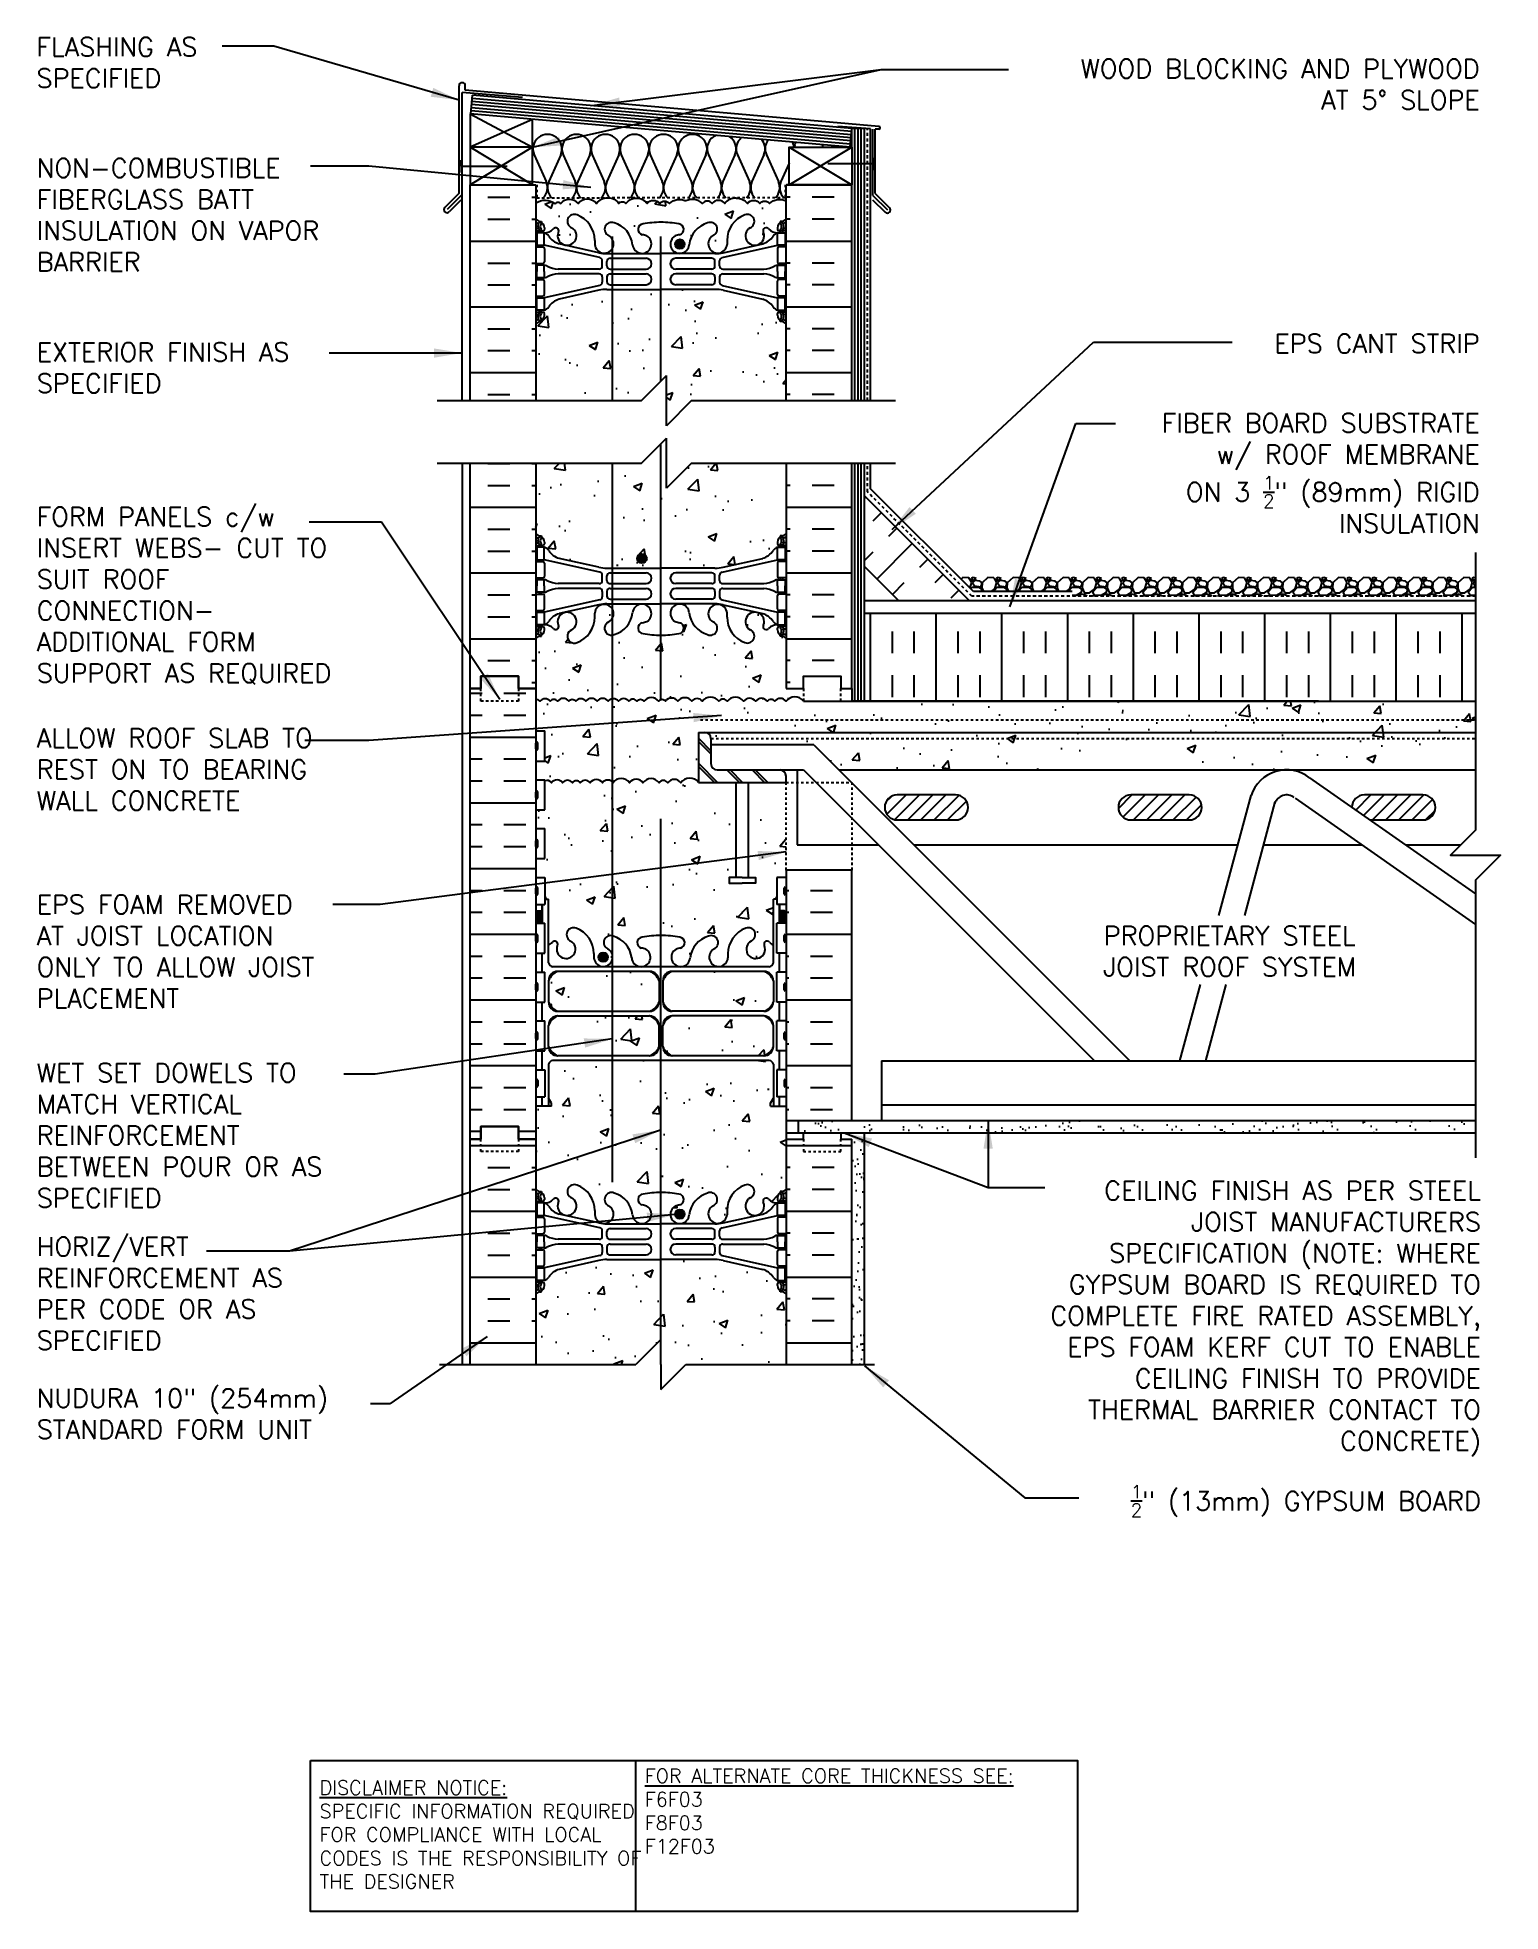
# Model space of a CAD drawing. Header units: inches. Extents: x 168.3 to 226.7, y 165.8 to 240.7.
import ezdxf

# ---------------------------------------------------------------- set-up
doc = ezdxf.new("R2010")
doc.units = ezdxf.units.IN
doc.header["$LTSCALE"] = 0.5
doc.header["$MEASUREMENT"] = 0
doc.linetypes.add('DASHED2', pattern=[0.375, 0.25, -0.125])
doc.linetypes.add('HIDDEN2', pattern=[0.1875, 0.125, -0.0625])
for name, color, linetype in [('HATCH', 12, 'Continuous'), ('Hidden2', 12, 'HIDDEN2'), ('line25', 2, 'Continuous'), ('LINE3', 3, 'Continuous'), ('LINE50', 5, 'Continuous'), ('LINE9', 9, 'Continuous'), ('TEXT', 4, 'Continuous'), ('Web_Edge', 9, 'Continuous')]:
    doc.layers.add(name, color=color, linetype=linetype)
doc.styles.add('DIM', font='romans.shx', dxfattribs={"width": 0.7})
doc.styles.add('ROMANS', font='romans.shx', dxfattribs={"height": 0.75})
doc.styles.get("Standard").update_dxf_attribs({"font": 'romans.shx', "height": 0.75})
doc.dimstyles.new('ext_12', dxfattribs={"dimscale": 12, "dimtxt": 0.075, "dimasz": 0.09375, "dimexe": 0.09375, "dimexo": 0.0625, "dimgap": 0.0625, "dimtad": 1, "dimdec": 1, "dimzin": 2, "dimdsep": 46, "dimlunit": 4, "dimtxsty": 'DIM', "dimcen": 0.09, "dimdle": 0.09375, "dimclrt": 4, "dimadec": 0, "dimazin": 0, "dimtfac": 1, "dimtdec": 1, "dimtmove": 2, "dimatfit": 3, "dimfxl": 1, "dimfrac": 2, "dimtolj": 1, "dimtzin": 0, "dimarcsym": 0})

msp = doc.modelspace()

# ---------------------------------------------------------------- texts
at = {"layer": 'TEXT', "char_height": 0.75, "style": 'ROMANS'}
for s, insert, width, attachment_point in [('FLASHING AS \\PSPECIFIED', (168.272, 240.708), 8.7776, 1), ('\\A1;WOOD BLOCKING AND PLYWOOD \\PAT 5%%D SLOPE', (225.914, 239.836), 19.25453, 3), ('NON-COMBUSTIBLE\\PFIBERGLASS BATT INSULATION ON VAPOR BARRIER', (168.283, 235.869), 12.44051, 1), ('EXTERIOR FINISH AS SPECIFIED', (168.282, 228.516), 12.44051, 1), ('\\A1;EPS CANT STRIP', (225.914, 228.858), 9.59335, 3), ('\\A1;FIBER BOARD SUBSTRATE\\Pw/ ROOF MEMBRANE \\PON 3 {\\H0.7x;\\S1/2;}" (89mm) RIGID \\PINSULATION', (225.914, 225.682), 26.1134, 3), ('FORM PANELS c/w INSERT WEBS- CUT TO SUIT ROOF CONNECTION- ADDITIONAL FORM SUPPORT AS REQUIRED', (168.282, 218.407), 13.80752, 4), ('\\A1;{\\C4;ALLOW ROOF SLAB TO REST ON TO BEARING WALL CONCRETE}', (168.282, 213.099), 12.44051, 1), ('\\A1;{\\C4;EPS FOAM REMOVED AT JOIST LOCATION ONLY TO ALLOW JOIST PLACEMENT}', (168.282, 206.451), 12.44051, 1), ('PROPRIETARY STEEL \\PJOIST ROOF SYSTEM', (215.931, 205.205), 19.5775, 2), ('\\A1;{\\C4;WET SET DOWELS TO MATCH VERTICAL REINFORCEMENT BETWEEN POUR OR AS SPECIFIED}', (168.282, 199.727), 12.44051, 1), ('CEILING FINISH AS PER STEEL JOIST MANUFACTURERS SPECIFICATION (NOTE: WHERE GYPSUM BOARD IS REQUIRED TO COMPLETE FIRE RATED ASSEMBLY, EPS FOAM KERF CUT TO ENABLE CEILING FINISH TO PROVIDE THERMAL BARRIER CONTACT TO CONCRETE)', (225.963, 189.522), 19.5775, 6), ('HORIZ/VERT REINFORCEMENT AS PER CODE OR AS SPECIFIED', (168.282, 192.786), 12.44051, 1), ('NUDURA 10" (254mm) STANDARD FORM UNIT', (168.282, 186.729), 13.51323, 1), ('\\A1;{\\H0.7x;\\S1/2;}" (13mm) GYPSUM BOARD', (225.963, 182.248), 19.5775, 6)]:
    msp.add_mtext(s, dxfattribs=dict(at, insert=insert, width=width, attachment_point=attachment_point))
at = {"layer": 'TEXT', "char_height": 0.5625, "attachment_point": 4}
for s, insert, width in [('{\\LFOR ALTERNATE CORE THICKNESS SEE:\\P}F6F03\\PF8F03\\PF12F03', (192.572, 169.859), 23.33295), ('{\\LDISCLAIMER NOTICE:}\\PSPECIFIC INFORMATION REQUIRED FOR COMPLIANCE WITH LOCAL CODES IS THE RESPONSIBILITY OF THE DESIGNER', (179.58, 168.919), 14.00235)]:
    msp.add_mtext(s, dxfattribs=dict(at, insert=insert, width=width))

# ---------------------------------------------------------------- hatches: boundary and pattern name
at = {"layer": 'HATCH'}
h = msp.add_hatch(dxfattribs=at)
h.set_pattern_fill('INSUL', color=256, scale=7, style=0)
h.set_pattern_definition([(0, (-2737.9473, -179.553), (0, 2.625), []), (0, (-2737.9473, -178.678), (0, 2.625), [0.875, -0.875]), (0, (-2737.9473, -177.803), (0, 2.625), [0.875, -0.875])])
h.paths.add_polyline_path([(188.214, 234.826), (185.589, 234.826), (185.589, 226.201), (188.214, 226.201)])
h = msp.add_hatch(dxfattribs=at)
h.set_pattern_fill('INSUL', color=256, scale=7, style=0)
h.set_pattern_definition([(180, (3124.376, -179.553), (0, 2.625), []), (180, (3124.376, -178.678), (0, 2.625), [0.875, -0.875]), (180, (3124.376, -177.803), (0, 2.625), [0.875, -0.875])])
h.paths.add_polyline_path([(200.839, 234.826), (198.214, 234.826), (198.214, 226.201), (200.839, 226.201)])
h = msp.add_hatch(dxfattribs=at)
h.set_pattern_fill('AR-CONC', color=256, scale=0.5)
h.set_pattern_definition([(50, (0, 0), (3.5863, -0.31376), [0.375, -4.125]), (355, (0, 0), (-0.693757, 3.76096), [0.3, -3.3]), (100.4514, (0.299, -0.026), (2.892544, 3.4472), [0.3187, -3.50571]), (46.1842, (0, 1), (5.336207, -0.827596), [0.5625, -6.1875]), (96.6356, (0.4447, 0.931), (4.67331, 4.87059), [0.47805, -5.25857]), (351.1842, (0, 1), (4.67331, 4.87059), [0.45, -4.95]), (21, (0.5, 0.75), (2.984535, -2.013094), [0.375, -4.125]), (326, (0.5, 0.75), (1.216577, 3.62575), [0.3, -3.3]), (71.4514, (0.7487, 0.5822), (4.201112, 1.612656), [0.3187, -3.50571]), (37.5, (0, 0), (0.0607993, 1.6644693), [0, -3.26, 0, -3.35, 0, -3.3125]), (7.5, (0, 0), (1.315348, 1.972059), [0, -1.91, 0, -3.185, 0, -1.2625]), (327.5, (-1.115, 0), (2.669112, -0.1127744), [0, -1.25, 0, -3.9, 0, -5.175]), (317.5, (-1.615, 0), (2.915931, 0.500525), [0, -1.625, 0, -2.59, 0, -3.675])])
h.paths.add_polyline_path([(196.564, 233.62, -1), (196.777, 233.109, 2.155404), (197.316, 232.915), (197.304, 232.936, -0.834375), (197.516, 233.062, 0.23174), (197.873, 232.91), (197.978, 232.91), (197.978, 232.98), (197.931, 232.98, -0.414214), (197.868, 233.043), (197.868, 233.11, -0.249069), (197.978, 233.318), (197.978, 233.359), (198.068, 233.359, 0.08841), (198.214, 233.457), (198.214, 234.177, 0.336749), (197.552, 234.072, 0.520567), (197.165, 234.072, 0.520567), (196.666, 234.072, 0.259173), (196.214, 234.291, 0.259173), (195.763, 234.072, 0.520567), (195.263, 234.072, 0.520567), (194.876, 234.072, 0.336749), (194.214, 234.177, 0.336749), (193.552, 234.072, 0.520567), (193.165, 234.072, 0.520567), (192.666, 234.072, 0.520567), (191.819, 234.072, 0.520567), (191.537, 234.072, 0.520567), (190.642, 234.072, 0.520567), (189.903, 234.072, 0.520567), (189.21, 234.072, 0.520567), (188.989, 234.072, 0.321585), (188.214, 234.097), (188.214, 233.457, 0.088416), (188.36, 233.359), (188.45, 233.359), (188.45, 233.318, -0.249069), (188.56, 233.11), (188.56, 233.043, -0.414214), (188.498, 232.98), (188.45, 232.98), (188.45, 232.91), (188.555, 232.91, 0.231736), (188.913, 233.062, -0.8344), (189.125, 232.936), (189.113, 232.915, 2.155404), (189.651, 233.109, -1), (189.865, 233.62, -0.311223), (190.574, 232.604), (190.573, 232.439, 1.661382), (191.135, 232.792, -1), (191.348, 233.303, -0.30095), (192.084, 232.431, 1.661382), (192.645, 232.783, 0.055617), (192.466, 232.829, -0.843243), (192.501, 233.261, -0.047544), (193.214, 233.326, -0.047544), (193.928, 233.261, -0.843243), (193.962, 232.829, 0.055617), (193.783, 232.783, 1.661382), (194.344, 232.431, -0.30095), (195.081, 233.303, -1), (195.294, 232.792, 1.661382), (195.855, 232.439), (195.855, 232.604, -0.311223)])
h.paths.add_polyline_path([(198.214, 229.264, 0.08841), (198.068, 229.362), (197.978, 229.362), (197.978, 229.403, -0.249069), (197.868, 229.61), (197.868, 229.678, -0.414214), (197.931, 229.74), (197.978, 229.74), (197.978, 229.81), (197.873, 229.81, -0.155529), (197.698, 229.945, 0.180914), (197.28, 230.256), (195.699, 230.609, 0.054974), (195.372, 230.645), (193.214, 230.645), (191.056, 230.645, 0.054974), (190.73, 230.609), (189.149, 230.256, 0.180914), (188.731, 229.945, -0.155529), (188.555, 229.81), (188.45, 229.81), (188.45, 229.74), (188.498, 229.74, -0.414214), (188.56, 229.678), (188.56, 229.61, -0.249069), (188.45, 229.403), (188.45, 229.362), (188.36, 229.362, 0.088416), (188.214, 229.264), (188.214, 226.201), (192.433, 226.201), (193.433, 227.201), (193.433, 225.201), (194.433, 226.201), (198.214, 226.201)])
h.paths.add_polyline_path([(198.214, 223.701), (194.433, 223.701), (193.433, 222.701), (193.433, 224.701), (192.433, 223.701), (188.214, 223.701), (188.214, 220.893, 0.088416), (188.36, 220.796), (188.45, 220.796), (188.45, 220.754, -0.249069), (188.56, 220.547), (188.56, 220.479, -0.414214), (188.498, 220.417), (188.45, 220.417), (188.45, 220.347), (188.555, 220.347, -0.168672), (188.741, 220.197, 0.17445), (189.149, 219.902), (190.73, 219.549, 0.054974), (191.056, 219.513), (193.214, 219.513), (195.372, 219.513, 0.054974), (195.699, 219.549), (197.28, 219.902, 0.17445), (197.687, 220.197, -0.168672), (197.873, 220.347), (197.978, 220.347), (197.978, 220.417), (197.931, 220.417, -0.414214), (197.868, 220.479), (197.868, 220.547, -0.249069), (197.978, 220.754), (197.978, 220.796), (198.068, 220.796, 0.08841), (198.214, 220.893)])
h.paths.add_polyline_path([(198.214, 216.701, 0.08841), (198.068, 216.798), (197.978, 216.798), (197.978, 216.84, -0.249069), (197.868, 217.047), (197.868, 217.114, -0.414214), (197.931, 217.177), (197.978, 217.177), (197.978, 217.247), (197.873, 217.247, 0.231736), (197.516, 217.096, -0.8344), (197.304, 217.221), (197.316, 217.243, 2.155404), (196.777, 217.048, -1), (196.564, 216.537, -0.311223), (195.855, 217.553), (195.855, 217.718, 1.661382), (195.294, 217.366, -1), (195.081, 216.854, -0.307094), (194.342, 217.75, 1.604516), (193.783, 217.374, 0.044004), (193.924, 217.335, -0.921438), (193.928, 216.896, -0.047544), (193.214, 216.831, -0.047544), (192.501, 216.896, -0.921438), (192.504, 217.335, 0.044004), (192.645, 217.374, 1.604516), (192.087, 217.75, -0.307094), (191.348, 216.854, -1), (191.135, 217.366, 1.661382), (190.573, 217.718), (190.574, 217.573, -0.316114), (189.865, 216.537, -1), (189.651, 217.048, 2.135543), (189.111, 217.248, -0.940447), (188.913, 217.096, 0.23174), (188.555, 217.247), (188.45, 217.247), (188.45, 217.177), (188.498, 217.177, -0.414214), (188.56, 217.114), (188.56, 217.047, -0.249069), (188.45, 216.84), (188.45, 216.798), (188.36, 216.798, 0.088416), (188.214, 216.701), (188.214, 214.701), (188.214, 214.258, -0.303256), (188.389, 214.19, -0.520567), (188.79, 214.19, -0.520567), (189.087, 214.19, -0.520567), (189.54, 214.19, -0.520567), (189.81, 214.19, -0.520567), (190.209, 214.19, -0.520567), (190.668, 214.19, -0.520567), (191.11, 214.19, -0.520567), (191.515, 214.19, -0.520567), (191.927, 214.19, -0.520567), (192.265, 214.19, -0.520567), (192.536, 214.19, -0.520567), (193.124, 214.19, -0.520567), (193.394, 214.19, -0.520567), (193.889, 214.19, -0.520567), (194.45, 214.19, -0.520567), (194.869, 214.19, -0.520567), (195.524, 214.19, -0.520567), (195.87, 214.19, -0.520567), (196.512, 214.19, -0.520567), (196.992, 214.19, -0.520567), (197.465, 214.19, -0.520567), (197.763, 214.19, -0.520567), (198.21, 214.19, -0.510352), (198.902, 214.201), (198.902, 214.701), (198.214, 214.701)])
h.paths.add_polyline_path([(194.714, 212.951), (194.964, 212.951), (225.747, 212.951), (225.747, 214.201), (198.902, 214.201, 0.510352), (198.21, 214.19, 0.520567), (197.763, 214.19, 0.520567), (197.465, 214.19, 0.520567), (196.992, 214.19, 0.520567), (196.512, 214.19, 0.520567), (195.87, 214.19, 0.520567), (195.524, 214.19, 0.520567), (194.869, 214.19, 0.520567), (194.45, 214.19, 0.520567), (193.889, 214.19, 0.520567), (193.394, 214.19, 0.520567), (193.124, 214.19, 0.520567), (192.536, 214.19, 0.520567), (192.265, 214.19, 0.520567), (191.927, 214.19, 0.520567), (191.515, 214.19, 0.520567), (191.11, 214.19, 0.520567), (190.668, 214.19, 0.520567), (190.209, 214.19, 0.520567), (189.81, 214.19, 0.520567), (189.54, 214.19, 0.520567), (189.087, 214.19, 0.520567), (188.79, 214.19, 0.520567), (188.389, 214.19, 0.303256), (188.214, 214.258), (188.214, 213.006), (188.579, 213.006), (188.579, 211.806), (188.214, 211.806), (188.214, 211.056), (188.579, 211.056), (188.579, 211.014, -0.350991), (188.846, 210.936, -0.520567), (189.286, 210.936, -0.520567), (189.676, 210.936, -0.520567), (189.993, 210.936, -0.520567), (190.383, 210.936, -0.520567), (190.886, 210.936, -0.520567), (191.301, 210.936, -0.520567), (191.955, 210.936, -0.520567), (192.497, 210.936, -0.520567), (193.139, 210.936, -0.520567), (193.491, 210.936, -0.520567), (194.007, 210.936, -0.507082), (194.714, 210.951)])
h.paths.add_polyline_path([(225.747, 212.701), (195.214, 212.701), (195.214, 212.451), (199.316, 212.451), (200.316, 211.451), (225.747, 211.451)], flags=17)
h.paths.add_polyline_path([(225.747, 212.951), (194.964, 212.951, -0.414214), (195.214, 212.701), (225.747, 212.701)], flags=17)
h.paths.add_polyline_path([(195.936, 207.158), (196.214, 207.158), (196.214, 210.951), (194.714, 210.951, 0.507082), (194.007, 210.936, 0.520567), (193.491, 210.936, 0.520567), (193.139, 210.936, 0.520567), (192.497, 210.936, 0.520567), (191.955, 210.936, 0.520567), (191.301, 210.936, 0.520567), (190.886, 210.936, 0.520567), (190.383, 210.936, 0.520567), (189.993, 210.936, 0.520567), (189.676, 210.936, 0.520567), (189.286, 210.936, 0.520567), (188.846, 210.936, 0.350991), (188.579, 211.014), (188.579, 209.856), (188.214, 209.856), (188.214, 209.106), (188.579, 209.106), (188.579, 207.906), (188.214, 207.906), (188.214, 207.156), (188.579, 207.156), (188.579, 206.372, -0.385423), (188.624, 206.322), (188.624, 206.292), (188.724, 206.292), (188.724, 204.455, 0.108933), (188.877, 204.568, -0.8344), (189.089, 204.442), (189.077, 204.421, 2.155404), (189.615, 204.615, -1), (189.829, 205.127, -0.311223), (190.538, 204.111), (190.537, 203.946, 1.661382), (191.099, 204.298, -1), (191.312, 204.809, -0.30095), (192.048, 203.937, 1.661382), (192.609, 204.29, 0.055617), (192.43, 204.335, -0.843243), (192.465, 204.768, -0.049932), (193.214, 204.832, -0.049932), (193.964, 204.768, -0.843243), (193.998, 204.335, 0.055617), (193.819, 204.29, 1.661382), (194.38, 203.937, -0.30095), (195.116, 204.809, -1), (195.33, 204.298, 1.661382), (195.891, 203.946), (195.891, 204.111, -0.311223), (196.6, 205.127, -1), (196.813, 204.615, 2.155404), (197.352, 204.421), (197.34, 204.442, -0.834375), (197.552, 204.568, 0.10894), (197.704, 204.455), (197.704, 206.292), (197.804, 206.292), (197.804, 206.322, -0.385423), (197.849, 206.372), (197.849, 207.156), (198.214, 207.156), (198.214, 207.451), (198.214, 210.951), (196.714, 210.951), (196.714, 207.158), (196.993, 207.158), (196.993, 206.932), (196.733, 206.932), (196.464, 206.932), (195.936, 206.932)])
h.paths.add_polyline_path([(197.704, 199.695, 0.268138), (197.543, 199.843), (188.885, 199.843, 0.268156), (188.724, 199.695), (188.724, 198.333), (188.844, 198.133), (188.844, 198.021), (188.214, 198.021), (188.214, 196.701), (188.214, 194.701, 0.088416), (188.36, 194.603), (188.45, 194.603), (188.45, 194.562, -0.249069), (188.56, 194.355), (188.56, 194.287, -0.414214), (188.498, 194.225), (188.45, 194.225), (188.45, 194.155), (188.555, 194.155, 0.231736), (188.913, 194.306, -0.8344), (189.125, 194.18), (189.113, 194.159, 2.155404), (189.651, 194.353, -1), (189.865, 194.864, -0.311223), (190.574, 193.848), (190.573, 193.683, 1.661382), (191.135, 194.036, -1), (191.348, 194.547, -0.30095), (192.084, 193.675, 1.661382), (192.645, 194.028, 0.055617), (192.466, 194.073, -0.843243), (192.501, 194.505, -0.047544), (193.214, 194.57, -0.047544), (193.928, 194.505, -0.843243), (193.962, 194.073, 0.055617), (193.783, 194.028, 1.661382), (194.344, 193.675, -0.30095), (195.081, 194.547, -1), (195.294, 194.036, 1.661382), (195.855, 193.683), (195.855, 193.848, -0.311223), (196.564, 194.864, -1), (196.777, 194.353, 2.155404), (197.316, 194.159), (197.304, 194.18, -0.834375), (197.516, 194.306, 0.23174), (197.873, 194.155), (197.978, 194.155), (197.978, 194.225), (197.931, 194.225, -0.414214), (197.868, 194.287), (197.868, 194.355, -0.249069), (197.978, 194.562), (197.978, 194.603), (198.068, 194.603, 0.08841), (198.214, 194.701), (198.214, 196.701), (198.214, 198.021), (197.584, 198.021), (197.584, 198.133), (197.704, 198.333)])
h.paths.add_polyline_path([(198.068, 190.606), (197.978, 190.606), (197.978, 190.647, -0.249069), (197.868, 190.855), (197.868, 190.922, -0.414214), (197.931, 190.985), (197.978, 190.985), (197.978, 191.055), (197.873, 191.055, -0.155529), (197.698, 191.189, 0.180914), (197.28, 191.5), (195.699, 191.853, 0.054974), (195.372, 191.889), (193.214, 191.889), (191.056, 191.889, 0.054974), (190.73, 191.853), (189.149, 191.5, 0.180914), (188.731, 191.189, -0.155529), (188.555, 191.055), (188.45, 191.055), (188.45, 190.985), (188.498, 190.985, -0.414214), (188.56, 190.922), (188.56, 190.855, -0.249069), (188.45, 190.647), (188.45, 190.606), (188.36, 190.606, 0.088416), (188.214, 190.508), (188.214, 187.703), (192.214, 187.703), (193.214, 188.703), (193.214, 187.703), (193.214, 186.703), (194.214, 187.703), (198.214, 187.703), (198.214, 190.508, 0.08841)])
h.paths.add_polyline_path([(193.138, 203.027, 0.225652), (192.763, 203.402), (189.099, 203.402, 0.225652), (188.724, 203.027), (188.724, 202.187, 0.225652), (189.099, 201.812), (192.763, 201.812, 0.225652), (193.138, 202.187)])
h.paths.add_polyline_path([(193.138, 201.246, 0.225652), (192.763, 201.621), (189.099, 201.621, 0.225652), (188.724, 201.246), (188.724, 200.405, 0.225652), (189.099, 200.03), (192.763, 200.03, 0.225652), (193.138, 200.405)])
h.paths.add_polyline_path([(197.704, 200.405), (197.704, 201.246, 0.225652), (197.329, 201.621), (193.666, 201.621, 0.225652), (193.291, 201.246), (193.291, 200.405, 0.225652), (193.666, 200.03), (197.329, 200.03, 0.225652)])
h.paths.add_polyline_path([(197.704, 203.027, 0.225652), (197.329, 203.402), (193.666, 203.402, 0.225652), (193.291, 203.027), (193.291, 202.187, 0.225652), (193.666, 201.812), (197.329, 201.812, 0.225652), (197.704, 202.187)])
h = msp.add_hatch(dxfattribs=at)
h.set_pattern_fill('INSUL', color=256, scale=7, style=0)
h.set_pattern_definition([(0, (-2737.9473, -182.3088), (0, 2.625), []), (0, (-2737.9473, -181.4338), (0, 2.625), [0.875, -0.875]), (0, (-2737.9473, -180.5588), (0, 2.625), [0.875, -0.875])])
h.paths.add_polyline_path([(188.214, 223.701), (185.589, 223.701), (185.589, 214.701), (186.027, 214.701), (186.027, 215.201), (187.527, 215.201), (187.527, 214.701), (188.214, 214.701)])
h = msp.add_hatch(dxfattribs=at)
h.set_pattern_fill('INSUL', color=256, scale=7, style=0)
h.set_pattern_definition([(180, (3124.376, -182.3088), (0, 2.625), []), (180, (3124.376, -181.4338), (0, 2.625), [0.875, -0.875]), (180, (3124.376, -180.5588), (0, 2.625), [0.875, -0.875])])
h.paths.add_polyline_path([(200.839, 223.701), (198.214, 223.701), (198.214, 214.701), (198.902, 214.701), (198.902, 215.201), (200.402, 215.201), (200.402, 214.701), (200.839, 214.701)])
h = msp.add_hatch(dxfattribs=at)
h.set_pattern_fill('INSUL', color=256, scale=7, angle=45, style=0)
h.set_pattern_definition([(45, (94.0362, 59.2996), (-1.856155, 1.856155), []), (45, (93.4175, 59.9184), (-1.856155, 1.856155), [0.875, -0.875]), (45, (92.7988, 60.537), (-1.856155, 1.856155), [0.875, -0.875])])
h.paths.add_polyline_path([(202.588, 218.326), (205.416, 218.326), (201.339, 222.402), (201.339, 219.574)])
h = msp.add_hatch(dxfattribs=at)
h.set_pattern_fill('INSUL', color=256, scale=7, angle=90, style=0)
h.set_pattern_definition([(90, (222.5833, 216.1086), (-2.625, 2e-16), []), (90, (221.7083, 216.1086), (-2.625, 2e-16), [0.875, -0.875]), (90, (220.8333, 216.1086), (-2.625, 2e-16), [0.875, -0.875])])
h.paths.add_polyline_path([(225.747, 217.701), (219.488, 217.701), (219.488, 214.201), (225.747, 214.201)])
h.paths.add_polyline_path([(201.339, 217.701), (201.339, 214.201), (219.479, 214.201), (219.479, 217.701)])
h = msp.add_hatch(dxfattribs=at)
h.set_pattern_fill('INSUL', color=256, scale=7, style=0)
h.set_pattern_definition([(0, (199.1915, 202.263), (0, 2.625), []), (0, (199.1915, 203.138), (0, 2.625), [0.875, -0.875]), (0, (199.1915, 204.013), (0, 2.625), [0.875, -0.875])])
h.paths.add_polyline_path([(200.839, 207.451), (198.214, 207.451), (198.214, 197.451), (200.839, 197.451)])
h.paths.add_polyline_path([(185.589, 196.701), (186.027, 196.701), (186.027, 197.201), (187.527, 197.201), (187.527, 196.701), (188.214, 196.701), (188.214, 214.701), (187.527, 214.701), (187.527, 215.201), (186.027, 215.201), (186.027, 214.701), (185.589, 214.701)])
h = msp.add_hatch(dxfattribs=at)
h.set_pattern_fill('ANSI31', color=256, scale=3, style=0)
h.set_pattern_definition([(45, (212.86116, 209.6974), (-0.265165, 0.265165), [])])
h.paths.add_polyline_path([(214.315, 209.451, 1), (214.315, 210.45), (211.983, 210.45, 1), (211.983, 209.451)])
h.paths.add_polyline_path([(223.646, 209.451, 1), (223.646, 210.45), (221.314, 210.45, 0.413962), (220.814, 209.951), (221.529, 209.451)])
h.paths.add_polyline_path([(204.983, 210.45), (202.652, 210.45, 1), (202.652, 209.451), (204.983, 209.451, 1)])
h = msp.add_hatch(dxfattribs=at)
h.set_pattern_fill('INSUL', color=256, scale=7, style=0)
h.set_pattern_definition([(0, (-2737.9473, -218.3088), (0, 2.625), []), (0, (-2737.9473, -217.4338), (0, 2.625), [0.875, -0.875]), (0, (-2737.9473, -216.5588), (0, 2.625), [0.875, -0.875])])
h.paths.add_polyline_path([(185.589, 187.703), (188.214, 187.703), (188.214, 196.701), (187.527, 196.701), (187.527, 197.201), (186.027, 197.201), (186.027, 196.701), (185.589, 196.701)])
h = msp.add_hatch(dxfattribs=at)
h.set_pattern_fill('INSUL', color=256, scale=7, style=0)
h.set_pattern_definition([(180, (3124.376, -218.3088), (0, 2.625), []), (180, (3124.376, -217.4338), (0, 2.625), [0.875, -0.875]), (180, (3124.376, -216.5588), (0, 2.625), [0.875, -0.875])])
h.paths.add_polyline_path([(198.214, 187.703), (200.839, 187.703), (200.839, 196.701), (200.402, 196.701), (200.402, 197.201), (198.902, 197.201), (198.902, 196.701), (198.214, 196.701)])
h = msp.add_hatch(dxfattribs=at)
h.set_pattern_fill('AR-SAND', color=256, scale=0.5, style=0)
h.set_pattern_definition([(37.5, (208.1848, 197.197), (-0.031497, 0.963412), [0, -0.76, 0, -0.85, 0, -0.8125]), (7.5, (208.1848, 197.197), (0.88489, 1.41107), [0, -0.41, 0, -0.685, 0, -0.2625]), (327.5, (207.5698, 197.197), (1.55707, 0.00283), [0, -0.25, 0, -0.9, 0, -1.175]), (317.5, (207.5698, 197.197), (1.50306, 0.43884), [0, -0.125, 0, -0.59, 0, -0.675])])
h.paths.add_polyline_path([(225.747, 197.451), (198.693, 197.451), (198.693, 196.951), (225.747, 196.951)])
h.paths.add_polyline_path([(200.839, 194.166), (201.339, 193.217), (201.339, 196.951), (200.839, 196.951)])
h.paths.add_polyline_path([(200.839, 187.642), (201.339, 187.642), (201.339, 193.217), (200.839, 194.166)])
h = msp.add_hatch(dxfattribs=at)
h.set_pattern_fill('AR-SAND', color=256, scale=0.5, style=0)
h.set_pattern_definition([(37.5, (81.7299, 16.47766), (-0.0314967, 0.963412), [0, -0.76, 0, -0.85, 0, -0.8125]), (7.5, (81.7299, 16.4777), (0.884888, 1.411073), [0, -0.41, 0, -0.685, 0, -0.2625]), (327.5, (81.1149, 16.4777), (1.557071, 0.0028295), [0, -0.25, 0, -0.9, 0, -1.175]), (317.5, (81.1149, 16.4777), (1.503063, 0.438838), [0, -0.125, 0, -0.59, 0, -0.675])])
h.paths.add_polyline_path([(200.839, 194.166), (201.339, 193.217), (201.339, 196.951), (200.839, 196.951)])
h.paths.add_polyline_path([(200.839, 187.642), (201.339, 187.642), (201.339, 193.217), (200.839, 194.166)])
at = {"layer": 'LINE3'}
h = msp.add_hatch(color=256, dxfattribs=at)
h.paths.add_polyline_path([(194.155, 232.493, 0.831395), (193.786, 232.493)])
h.paths.add_polyline_path([(194.158, 232.458, 0.045935), (194.155, 232.493), (193.786, 232.493, 0.045935), (193.783, 232.458, 1)])
h = msp.add_hatch(color=256, dxfattribs=at)
h.paths.add_polyline_path([(192.643, 219.929, 0.831395), (192.274, 219.929)])
h.paths.add_polyline_path([(192.646, 219.895, 0.045935), (192.643, 219.929), (192.274, 219.929, 0.045935), (192.271, 219.895, 1)])
h = msp.add_hatch(color=256, dxfattribs=at)
h.paths.add_polyline_path([(191.096, 203.939, -0.831395), (190.727, 203.939)])
h.paths.add_polyline_path([(191.099, 203.973, -0.045935), (191.096, 203.939), (190.727, 203.939, -0.045935), (190.724, 203.973, -1)])
h = msp.add_hatch(color=256, dxfattribs=at)
h.paths.add_polyline_path([(194.155, 193.737, 0.831395), (193.786, 193.737)])
h.paths.add_polyline_path([(194.158, 193.703, 0.045935), (194.155, 193.737), (193.786, 193.737, 0.045935), (193.783, 193.703, 1)])

# ---------------------------------------------------------------- linework, layer by layer
at = {"layer": 'HATCH'}
for p, q in [((185.152, 234.488), (185.152, 238.775)), ((185.277, 234.437), (185.277, 238.516)), ((187.681, 238.306), (185.277, 238.516)), ((185.402, 238.599), (185.402, 238.775)), ((201.921, 237.154), (185.402, 238.599)), ((200.817, 236.824), (185.663, 238.15)), ((200.828, 236.948), (185.674, 238.274)), ((185.589, 237.654), (188.089, 236.326)), ((188.079, 237.436), (185.589, 236.326)), ((200.784, 236.45), (185.631, 237.776)), ((200.795, 236.575), (185.642, 237.901)), ((200.806, 236.699), (185.652, 238.025)), ((201.589, 237.06), (200.282, 237.151)), ((200.964, 226.201), (200.964, 237.077)), ((201.089, 226.201), (201.089, 237.077)), ((201.214, 226.201), (201.214, 237.077)), ((201.589, 226.201), (201.589, 237.06)), ((201.683, 234.392), (201.683, 237.052)), ((201.914, 237.041), (201.777, 237.049)), ((201.777, 234.475), (201.777, 237.049)), ((188.089, 234.826), (185.589, 236.326)), ((188.089, 236.326), (185.589, 234.826)), ((188.152, 236.022), (188.632, 234.949)), ((189.211, 236.023), (188.732, 234.949)), ((189.311, 236.022), (189.791, 234.949)), ((190.37, 236.023), (189.892, 234.949)), ((190.471, 236.022), (190.95, 234.949)), ((191.53, 236.023), (191.051, 234.949)), ((191.63, 236.022), (192.11, 234.949)), ((192.689, 236.023), (192.21, 234.949)), ((192.79, 236.022), (193.269, 234.949)), ((193.849, 236.023), (193.37, 234.949)), ((193.949, 236.022), (194.428, 234.949)), ((195.008, 236.023), (194.529, 234.949)), ((195.109, 236.022), (195.588, 234.949)), ((196.168, 236.023), (195.689, 234.949)), ((196.268, 236.022), (196.748, 234.949)), ((197.327, 236.023), (196.848, 234.949)), ((197.428, 236.022), (197.907, 234.949)), ((198.339, 234.826), (200.839, 236.326)), ((198.339, 236.326), (200.839, 234.826)), ((198.339, 235.692), (198.008, 234.949)), ((185.152, 234.488), (184.583, 233.92)), ((185.277, 234.437), (184.672, 233.831)), ((201.683, 234.392), (202.257, 233.818)), ((201.777, 234.475), (202.346, 233.907)), ((185.227, 234.21), (184.76, 233.743)), ((201.67, 234.228), (202.169, 233.73)), ((200.964, 214.201), (200.964, 223.701)), ((201.089, 214.201), (201.089, 223.701)), ((201.214, 214.201), (201.214, 223.701)), ((201.589, 222.683), (201.589, 223.701)), ((205.696, 218.576), (201.589, 222.683)), ((205.276, 219.14), (205.201, 219.071)), ((205.516, 219.119), (205.276, 219.139)), ((205.628, 218.94), (205.518, 219.12)), ((205.555, 218.717), (205.626, 218.939)), ((205.582, 218.69), (205.636, 218.75)), ((205.686, 219.139), (205.616, 219.109)), ((205.616, 219.11), (205.656, 219.01)), ((205.636, 218.75), (205.896, 218.75)), ((205.656, 219.01), (205.806, 219.1)), ((205.756, 219.02), (205.656, 218.92)), ((205.656, 218.92), (205.736, 218.8)), ((205.806, 219.1), (205.686, 219.14)), ((205.736, 218.799), (205.986, 218.769)), ((205.957, 218.99), (205.757, 219.02)), ((205.896, 218.751), (206.026, 218.661)), ((206.038, 218.918), (205.958, 218.988)), ((205.986, 218.77), (206.036, 218.86)), ((206.026, 218.66), (206.002, 218.576)), ((206.035, 218.721), (206.096, 218.576)), ((206.046, 218.93), (206.036, 218.72)), ((206.036, 218.86), (206.036, 218.92)), ((206.276, 219.14), (206.046, 218.93)), ((206.516, 219.119), (206.276, 219.139)), ((206.398, 218.576), (206.546, 218.69)), ((206.48, 218.576), (206.636, 218.75)), ((206.628, 218.94), (206.518, 219.12)), ((206.546, 218.689), (206.626, 218.939)), ((206.686, 219.139), (206.616, 219.109)), ((206.616, 219.11), (206.656, 219.01)), ((206.636, 218.75), (206.896, 218.75)), ((206.656, 219.01), (206.806, 219.1)), ((206.756, 219.02), (206.656, 218.92)), ((206.656, 218.92), (206.736, 218.8)), ((206.806, 219.1), (206.686, 219.14)), ((206.736, 218.799), (206.986, 218.769)), ((206.957, 218.99), (206.757, 219.02)), ((206.896, 218.751), (207.026, 218.661)), ((207.038, 218.918), (206.958, 218.988)), ((206.986, 218.77), (207.036, 218.86)), ((207.026, 218.66), (207.002, 218.576)), ((207.035, 218.721), (207.096, 218.576)), ((207.046, 218.93), (207.036, 218.72)), ((207.036, 218.86), (207.036, 218.92)), ((207.276, 219.14), (207.046, 218.93)), ((207.516, 219.119), (207.276, 219.139)), ((207.398, 218.576), (207.546, 218.69)), ((207.48, 218.576), (207.636, 218.75)), ((207.628, 218.94), (207.518, 219.12)), ((207.546, 218.689), (207.626, 218.939)), ((207.686, 219.139), (207.616, 219.109)), ((207.616, 219.11), (207.656, 219.01)), ((207.636, 218.75), (207.896, 218.75)), ((207.656, 219.01), (207.806, 219.1)), ((207.756, 219.02), (207.656, 218.92)), ((207.656, 218.92), (207.736, 218.8)), ((207.806, 219.1), (207.686, 219.14)), ((207.736, 218.799), (207.986, 218.769)), ((207.957, 218.99), (207.757, 219.02)), ((207.896, 218.751), (208.026, 218.661)), ((208.038, 218.918), (207.958, 218.988)), ((207.986, 218.77), (208.036, 218.86)), ((208.026, 218.66), (208.002, 218.576)), ((208.035, 218.721), (208.096, 218.576)), ((208.046, 218.93), (208.036, 218.72)), ((208.036, 218.86), (208.036, 218.92)), ((208.276, 219.14), (208.046, 218.93)), ((208.516, 219.119), (208.276, 219.139)), ((208.398, 218.576), (208.546, 218.69)), ((208.48, 218.576), (208.636, 218.75)), ((208.628, 218.94), (208.518, 219.12)), ((208.546, 218.689), (208.626, 218.939)), ((208.686, 219.139), (208.616, 219.109)), ((208.616, 219.11), (208.656, 219.01)), ((208.636, 218.75), (208.896, 218.75)), ((208.656, 219.01), (208.806, 219.1)), ((208.756, 219.02), (208.656, 218.92)), ((208.656, 218.92), (208.736, 218.8)), ((208.806, 219.1), (208.686, 219.14)), ((208.736, 218.799), (208.986, 218.769)), ((208.957, 218.99), (208.757, 219.02)), ((208.896, 218.751), (209.026, 218.661)), ((209.038, 218.918), (208.958, 218.988)), ((208.986, 218.77), (209.036, 218.86)), ((209.026, 218.66), (209.002, 218.576)), ((209.035, 218.721), (209.096, 218.576)), ((209.046, 218.93), (209.036, 218.72)), ((209.036, 218.86), (209.036, 218.92)), ((209.276, 219.14), (209.046, 218.93)), ((209.516, 219.119), (209.276, 219.139)), ((209.398, 218.576), (209.546, 218.69)), ((209.48, 218.576), (209.636, 218.75)), ((209.628, 218.94), (209.518, 219.12)), ((209.546, 218.689), (209.626, 218.939)), ((209.686, 219.139), (209.616, 219.109)), ((209.616, 219.11), (209.656, 219.01)), ((209.636, 218.75), (209.896, 218.75)), ((209.656, 219.01), (209.806, 219.1)), ((209.756, 219.02), (209.656, 218.92)), ((209.656, 218.92), (209.736, 218.8)), ((209.806, 219.1), (209.686, 219.14)), ((209.736, 218.799), (209.986, 218.769)), ((209.957, 218.99), (209.757, 219.02)), ((209.896, 218.751), (210.026, 218.661)), ((210.038, 218.918), (209.958, 218.988)), ((209.986, 218.77), (210.036, 218.86)), ((210.026, 218.66), (209.986, 218.52)), ((210.035, 218.721), (210.115, 218.531)), ((210.046, 218.93), (210.036, 218.72)), ((210.036, 218.86), (210.036, 218.92)), ((210.276, 219.14), (210.046, 218.93)), ((210.516, 219.119), (210.276, 219.139)), ((210.326, 218.52), (210.546, 218.69)), ((210.456, 218.55), (210.636, 218.75)), ((210.628, 218.94), (210.518, 219.12)), ((210.546, 218.689), (210.626, 218.939)), ((210.686, 219.139), (210.616, 219.109)), ((210.616, 219.11), (210.656, 219.01)), ((210.636, 218.75), (210.896, 218.75)), ((210.656, 219.01), (210.806, 219.1)), ((210.756, 219.02), (210.656, 218.92)), ((210.656, 218.92), (210.736, 218.8)), ((210.806, 219.1), (210.686, 219.14)), ((210.736, 218.799), (210.986, 218.769)), ((210.957, 218.99), (210.757, 219.02)), ((210.896, 218.751), (211.026, 218.661)), ((211.038, 218.918), (210.958, 218.988)), ((210.986, 218.77), (211.036, 218.86)), ((211.026, 218.66), (210.986, 218.52)), ((211.035, 218.721), (211.115, 218.531)), ((211.046, 218.93), (211.036, 218.72)), ((211.036, 218.86), (211.036, 218.92)), ((211.276, 219.14), (211.046, 218.93)), ((211.516, 219.119), (211.276, 219.139)), ((211.326, 218.52), (211.546, 218.69)), ((211.456, 218.55), (211.636, 218.75)), ((211.628, 218.94), (211.518, 219.12)), ((211.546, 218.689), (211.626, 218.939)), ((211.686, 219.139), (211.616, 219.109)), ((211.616, 219.11), (211.656, 219.01)), ((211.636, 218.75), (211.896, 218.75)), ((211.656, 219.01), (211.806, 219.1)), ((211.756, 219.02), (211.656, 218.92)), ((211.656, 218.92), (211.736, 218.8)), ((211.806, 219.1), (211.686, 219.14)), ((211.736, 218.799), (211.986, 218.769)), ((211.957, 218.99), (211.757, 219.02)), ((211.896, 218.751), (212.026, 218.661)), ((212.038, 218.918), (211.958, 218.988)), ((211.986, 218.77), (212.036, 218.86)), ((212.026, 218.66), (211.986, 218.52)), ((212.035, 218.721), (212.115, 218.531)), ((212.046, 218.93), (212.036, 218.72)), ((212.036, 218.86), (212.036, 218.92)), ((212.276, 219.14), (212.046, 218.93)), ((212.516, 219.119), (212.276, 219.139)), ((212.326, 218.52), (212.546, 218.69)), ((212.456, 218.55), (212.636, 218.75)), ((212.628, 218.94), (212.518, 219.12)), ((212.546, 218.689), (212.626, 218.939)), ((212.686, 219.139), (212.616, 219.109)), ((212.616, 219.11), (212.656, 219.01)), ((212.636, 218.75), (212.896, 218.75)), ((212.656, 219.01), (212.806, 219.1)), ((212.756, 219.02), (212.656, 218.92)), ((212.656, 218.92), (212.736, 218.8)), ((212.806, 219.1), (212.686, 219.14)), ((212.736, 218.799), (212.986, 218.769)), ((212.957, 218.99), (212.757, 219.02)), ((212.896, 218.751), (213.026, 218.661)), ((213.038, 218.918), (212.958, 218.988)), ((212.986, 218.77), (213.036, 218.86)), ((213.026, 218.66), (212.986, 218.52)), ((213.035, 218.721), (213.115, 218.531)), ((213.046, 218.93), (213.036, 218.72)), ((213.036, 218.86), (213.036, 218.92)), ((213.276, 219.14), (213.046, 218.93)), ((213.516, 219.119), (213.276, 219.139)), ((213.326, 218.52), (213.546, 218.69)), ((213.456, 218.55), (213.636, 218.75)), ((213.628, 218.94), (213.518, 219.12)), ((213.546, 218.689), (213.626, 218.939)), ((213.686, 219.139), (213.616, 219.109)), ((213.616, 219.11), (213.656, 219.01)), ((213.636, 218.75), (213.896, 218.75)), ((213.656, 219.01), (213.806, 219.1)), ((213.756, 219.02), (213.656, 218.92)), ((213.656, 218.92), (213.736, 218.8)), ((213.806, 219.1), (213.686, 219.14)), ((213.736, 218.799), (213.986, 218.769)), ((213.957, 218.99), (213.757, 219.02)), ((213.896, 218.751), (214.026, 218.661)), ((214.038, 218.918), (213.958, 218.988)), ((213.986, 218.77), (214.036, 218.86)), ((214.026, 218.66), (213.986, 218.52)), ((214.035, 218.721), (214.115, 218.531)), ((214.046, 218.93), (214.036, 218.72)), ((214.036, 218.86), (214.036, 218.92)), ((214.276, 219.14), (214.046, 218.93)), ((214.516, 219.119), (214.276, 219.139)), ((214.326, 218.52), (214.546, 218.69)), ((214.456, 218.55), (214.636, 218.75)), ((214.628, 218.94), (214.518, 219.12)), ((214.546, 218.689), (214.626, 218.939)), ((214.686, 219.139), (214.616, 219.109)), ((214.616, 219.11), (214.656, 219.01)), ((214.636, 218.75), (214.896, 218.75)), ((214.656, 219.01), (214.806, 219.1)), ((214.756, 219.02), (214.656, 218.92)), ((214.656, 218.92), (214.736, 218.8)), ((214.806, 219.1), (214.686, 219.14)), ((214.736, 218.799), (214.986, 218.769)), ((214.957, 218.99), (214.757, 219.02)), ((214.896, 218.751), (215.026, 218.661)), ((215.038, 218.918), (214.958, 218.988)), ((214.986, 218.77), (215.036, 218.86)), ((215.026, 218.66), (214.986, 218.52)), ((215.035, 218.721), (215.115, 218.531)), ((215.046, 218.93), (215.036, 218.72)), ((215.036, 218.86), (215.036, 218.92)), ((215.276, 219.14), (215.046, 218.93)), ((215.516, 219.119), (215.276, 219.139)), ((215.326, 218.52), (215.546, 218.69)), ((215.456, 218.55), (215.636, 218.75)), ((215.628, 218.94), (215.518, 219.12)), ((215.546, 218.689), (215.626, 218.939)), ((215.686, 219.139), (215.616, 219.109)), ((215.616, 219.11), (215.656, 219.01)), ((215.636, 218.75), (215.896, 218.75)), ((215.656, 219.01), (215.806, 219.1)), ((215.756, 219.02), (215.656, 218.92)), ((215.656, 218.92), (215.736, 218.8)), ((215.806, 219.1), (215.686, 219.14)), ((215.736, 218.799), (215.986, 218.769)), ((215.957, 218.99), (215.757, 219.02)), ((215.896, 218.751), (216.026, 218.661)), ((216.038, 218.918), (215.958, 218.988)), ((215.986, 218.77), (216.036, 218.86)), ((216.026, 218.66), (215.986, 218.52)), ((216.035, 218.721), (216.115, 218.531)), ((216.046, 218.93), (216.036, 218.72)), ((216.036, 218.86), (216.036, 218.92)), ((216.276, 219.14), (216.046, 218.93)), ((216.516, 219.119), (216.276, 219.139)), ((216.326, 218.52), (216.546, 218.69)), ((216.456, 218.55), (216.636, 218.75)), ((216.628, 218.94), (216.518, 219.12)), ((216.546, 218.689), (216.626, 218.939)), ((216.686, 219.139), (216.616, 219.109)), ((216.616, 219.11), (216.656, 219.01)), ((216.636, 218.75), (216.896, 218.75)), ((216.656, 219.01), (216.806, 219.1)), ((216.756, 219.02), (216.656, 218.92)), ((216.656, 218.92), (216.736, 218.8)), ((216.806, 219.1), (216.686, 219.14)), ((216.736, 218.799), (216.986, 218.769)), ((216.957, 218.99), (216.757, 219.02)), ((216.896, 218.752), (217.026, 218.662)), ((217.038, 218.918), (216.958, 218.988)), ((216.986, 218.77), (217.036, 218.86)), ((217.026, 218.66), (216.986, 218.52)), ((217.035, 218.721), (217.115, 218.531)), ((217.046, 218.93), (217.036, 218.72)), ((217.036, 218.86), (217.036, 218.92)), ((217.276, 219.14), (217.046, 218.93)), ((217.516, 219.119), (217.276, 219.139)), ((217.326, 218.52), (217.546, 218.69)), ((217.456, 218.55), (217.636, 218.75)), ((217.628, 218.94), (217.518, 219.12)), ((217.546, 218.689), (217.626, 218.939)), ((217.686, 219.139), (217.616, 219.109)), ((217.616, 219.11), (217.656, 219.01)), ((217.636, 218.75), (217.896, 218.75)), ((217.656, 219.01), (217.806, 219.1)), ((217.756, 219.02), (217.656, 218.92)), ((217.656, 218.92), (217.736, 218.8)), ((217.806, 219.1), (217.686, 219.14)), ((217.736, 218.799), (217.986, 218.769)), ((217.957, 218.99), (217.757, 219.02)), ((217.896, 218.752), (218.026, 218.662)), ((218.038, 218.918), (217.958, 218.988)), ((217.986, 218.77), (218.036, 218.86)), ((218.026, 218.66), (217.986, 218.52)), ((218.035, 218.721), (218.115, 218.531)), ((218.046, 218.93), (218.036, 218.72)), ((218.036, 218.86), (218.036, 218.92)), ((218.276, 219.14), (218.046, 218.93)), ((218.516, 219.119), (218.276, 219.139)), ((218.326, 218.52), (218.546, 218.69)), ((218.456, 218.55), (218.636, 218.75)), ((218.628, 218.94), (218.518, 219.12)), ((218.546, 218.689), (218.626, 218.939)), ((218.686, 219.139), (218.616, 219.109)), ((218.616, 219.11), (218.656, 219.01)), ((218.636, 218.75), (218.896, 218.75)), ((218.656, 219.01), (218.806, 219.1)), ((218.756, 219.02), (218.656, 218.92)), ((218.656, 218.92), (218.736, 218.8)), ((218.806, 219.1), (218.686, 219.14)), ((218.736, 218.799), (218.986, 218.769)), ((218.957, 218.99), (218.757, 219.02)), ((218.896, 218.752), (219.026, 218.662)), ((219.038, 218.918), (218.958, 218.988)), ((218.986, 218.77), (219.036, 218.86)), ((219.026, 218.66), (218.986, 218.52)), ((219.035, 218.721), (219.115, 218.531)), ((219.046, 218.93), (219.036, 218.72)), ((219.036, 218.86), (219.036, 218.92)), ((219.276, 219.14), (219.046, 218.93)), ((219.516, 219.119), (219.276, 219.139)), ((219.326, 218.52), (219.546, 218.69)), ((219.456, 218.55), (219.636, 218.75)), ((219.628, 218.94), (219.518, 219.12)), ((219.546, 218.689), (219.626, 218.939)), ((219.686, 219.139), (219.616, 219.109)), ((219.616, 219.11), (219.656, 219.01)), ((219.636, 218.75), (219.896, 218.75)), ((219.656, 219.01), (219.806, 219.1)), ((219.756, 219.02), (219.656, 218.92)), ((219.656, 218.92), (219.736, 218.8)), ((219.806, 219.1), (219.686, 219.14)), ((219.736, 218.799), (219.986, 218.769)), ((219.957, 218.99), (219.757, 219.02)), ((219.896, 218.751), (220.026, 218.661)), ((220.038, 218.918), (219.958, 218.988)), ((219.986, 218.77), (220.036, 218.86)), ((220.026, 218.66), (219.986, 218.52)), ((220.035, 218.721), (220.115, 218.531)), ((220.046, 218.93), (220.036, 218.72)), ((220.036, 218.86), (220.036, 218.92)), ((220.276, 219.14), (220.046, 218.93)), ((220.516, 219.119), (220.276, 219.139)), ((220.326, 218.52), (220.546, 218.69)), ((220.456, 218.55), (220.636, 218.75)), ((220.628, 218.94), (220.518, 219.12)), ((220.546, 218.689), (220.626, 218.939)), ((220.686, 219.139), (220.616, 219.109)), ((220.616, 219.11), (220.656, 219.01)), ((220.636, 218.75), (220.896, 218.75)), ((220.656, 219.01), (220.806, 219.1)), ((220.756, 219.02), (220.656, 218.92)), ((220.656, 218.92), (220.736, 218.8)), ((220.806, 219.1), (220.686, 219.14)), ((220.736, 218.799), (220.986, 218.769)), ((220.957, 218.99), (220.757, 219.02)), ((220.896, 218.751), (221.026, 218.661)), ((221.038, 218.918), (220.958, 218.988)), ((220.986, 218.77), (221.036, 218.86)), ((221.026, 218.66), (220.986, 218.52)), ((221.035, 218.721), (221.115, 218.531)), ((221.046, 218.93), (221.036, 218.72)), ((221.036, 218.86), (221.036, 218.92)), ((221.276, 219.14), (221.046, 218.93)), ((221.516, 219.119), (221.276, 219.139)), ((221.326, 218.52), (221.546, 218.69)), ((221.456, 218.55), (221.636, 218.75)), ((221.628, 218.94), (221.518, 219.12)), ((221.546, 218.689), (221.626, 218.939)), ((221.686, 219.139), (221.616, 219.109)), ((221.616, 219.11), (221.656, 219.01)), ((221.636, 218.75), (221.896, 218.75)), ((221.656, 219.01), (221.806, 219.1)), ((221.756, 219.02), (221.656, 218.92)), ((221.656, 218.92), (221.736, 218.8)), ((221.806, 219.1), (221.686, 219.14)), ((221.736, 218.799), (221.986, 218.769)), ((221.957, 218.99), (221.757, 219.02)), ((221.896, 218.751), (222.026, 218.661)), ((222.038, 218.918), (221.958, 218.988)), ((221.986, 218.77), (222.036, 218.86)), ((222.026, 218.66), (221.986, 218.52)), ((222.035, 218.721), (222.115, 218.531)), ((222.046, 218.93), (222.036, 218.72)), ((222.036, 218.86), (222.036, 218.92)), ((222.276, 219.14), (222.046, 218.93)), ((222.516, 219.119), (222.276, 219.139)), ((222.326, 218.52), (222.546, 218.69)), ((222.456, 218.55), (222.636, 218.75)), ((222.628, 218.94), (222.518, 219.12)), ((222.546, 218.689), (222.626, 218.939)), ((222.686, 219.139), (222.616, 219.109)), ((222.616, 219.11), (222.656, 219.01)), ((222.636, 218.75), (222.896, 218.75)), ((222.656, 219.01), (222.806, 219.1)), ((222.756, 219.02), (222.656, 218.92)), ((222.656, 218.92), (222.736, 218.8)), ((222.806, 219.1), (222.686, 219.14)), ((222.736, 218.799), (222.986, 218.769)), ((222.957, 218.99), (222.757, 219.02)), ((222.896, 218.752), (223.026, 218.662)), ((223.038, 218.918), (222.958, 218.988)), ((222.986, 218.77), (223.036, 218.86)), ((223.026, 218.66), (222.986, 218.52)), ((223.035, 218.721), (223.115, 218.531)), ((223.046, 218.93), (223.036, 218.72)), ((223.036, 218.86), (223.036, 218.92)), ((223.276, 219.14), (223.046, 218.93)), ((223.516, 219.119), (223.276, 219.139)), ((223.326, 218.52), (223.546, 218.69)), ((223.456, 218.55), (223.636, 218.75)), ((223.628, 218.94), (223.518, 219.12)), ((223.546, 218.689), (223.626, 218.939)), ((223.686, 219.139), (223.616, 219.109)), ((223.616, 219.11), (223.656, 219.01)), ((223.636, 218.75), (223.896, 218.75)), ((223.656, 219.01), (223.806, 219.1)), ((223.756, 219.02), (223.656, 218.92)), ((223.656, 218.92), (223.736, 218.8)), ((223.806, 219.1), (223.686, 219.14)), ((223.736, 218.799), (223.986, 218.769)), ((223.957, 218.99), (223.757, 219.02)), ((223.896, 218.751), (224.026, 218.661)), ((224.038, 218.918), (223.958, 218.988)), ((223.986, 218.77), (224.036, 218.86)), ((224.026, 218.66), (223.986, 218.52)), ((224.035, 218.721), (224.115, 218.531)), ((224.046, 218.93), (224.036, 218.72)), ((224.036, 218.86), (224.036, 218.92)), ((224.276, 219.14), (224.046, 218.93)), ((224.516, 219.119), (224.276, 219.139)), ((224.326, 218.52), (224.546, 218.69)), ((224.456, 218.55), (224.636, 218.75)), ((224.628, 218.94), (224.518, 219.12)), ((224.546, 218.689), (224.626, 218.939)), ((224.686, 219.139), (224.616, 219.109)), ((224.616, 219.11), (224.656, 219.01)), ((224.636, 218.75), (224.896, 218.75)), ((224.656, 219.01), (224.806, 219.1)), ((224.756, 219.02), (224.656, 218.92)), ((224.656, 218.92), (224.736, 218.8)), ((224.806, 219.1), (224.686, 219.14)), ((224.736, 218.799), (224.986, 218.769)), ((224.957, 218.99), (224.757, 219.02)), ((224.896, 218.751), (225.026, 218.661)), ((225.038, 218.918), (224.958, 218.988)), ((224.986, 218.77), (225.036, 218.86)), ((225.026, 218.66), (224.986, 218.52)), ((225.035, 218.721), (225.115, 218.531)), ((225.046, 218.93), (225.036, 218.72)), ((225.036, 218.86), (225.036, 218.92)), ((225.276, 219.14), (225.046, 218.93)), ((225.516, 219.119), (225.276, 219.139)), ((225.326, 218.52), (225.546, 218.69)), ((225.456, 218.55), (225.636, 218.75)), ((225.628, 218.94), (225.518, 219.12)), ((225.546, 218.689), (225.626, 218.939)), ((225.686, 219.139), (225.616, 219.109)), ((225.616, 219.11), (225.656, 219.01)), ((225.636, 218.75), (225.747, 218.75)), ((225.656, 219.01), (225.747, 219.064)), ((225.747, 219.01), (225.656, 218.92)), ((225.656, 218.92), (225.736, 218.8)), ((225.747, 219.12), (225.686, 219.14)), ((225.736, 218.799), (225.747, 218.798)), ((209.645, 218.576), (205.696, 218.576)), ((209.645, 218.451), (209.645, 218.451)), ((209.776, 218.411), (209.645, 218.422)), ((209.987, 218.519), (209.777, 218.409)), ((209.854, 218.388), (209.876, 218.44)), ((209.876, 218.44), (210.036, 218.49)), ((210.036, 218.49), (210.196, 218.43)), ((210.116, 218.529), (210.326, 218.519)), ((210.196, 218.429), (210.215, 218.388)), ((210.547, 218.399), (210.446, 218.388)), ((210.528, 218.429), (210.458, 218.549)), ((210.776, 218.411), (210.526, 218.431)), ((210.594, 218.388), (210.546, 218.4)), ((210.987, 218.519), (210.777, 218.409)), ((210.854, 218.388), (210.876, 218.44)), ((210.876, 218.44), (211.036, 218.49)), ((211.036, 218.49), (211.196, 218.43)), ((211.116, 218.529), (211.326, 218.519)), ((211.196, 218.429), (211.215, 218.388)), ((211.547, 218.399), (211.446, 218.388)), ((211.528, 218.429), (211.458, 218.549)), ((211.776, 218.411), (211.526, 218.431)), ((211.594, 218.388), (211.546, 218.4)), ((211.987, 218.519), (211.777, 218.409)), ((211.854, 218.388), (211.876, 218.44)), ((211.876, 218.44), (212.036, 218.49)), ((212.036, 218.49), (212.196, 218.43)), ((212.116, 218.529), (212.326, 218.519)), ((212.196, 218.429), (212.215, 218.388)), ((212.547, 218.399), (212.446, 218.388)), ((212.528, 218.429), (212.458, 218.549)), ((212.776, 218.411), (212.526, 218.431)), ((212.594, 218.388), (212.546, 218.4)), ((212.987, 218.519), (212.777, 218.409)), ((212.854, 218.388), (212.876, 218.44)), ((212.876, 218.44), (213.036, 218.49)), ((213.036, 218.49), (213.196, 218.43)), ((213.116, 218.529), (213.326, 218.519)), ((213.196, 218.429), (213.215, 218.388)), ((213.547, 218.399), (213.446, 218.388)), ((213.528, 218.429), (213.458, 218.549)), ((213.776, 218.411), (213.526, 218.431)), ((213.594, 218.388), (213.546, 218.4)), ((213.987, 218.519), (213.777, 218.409)), ((213.854, 218.388), (213.876, 218.44)), ((213.876, 218.44), (214.036, 218.49)), ((214.036, 218.49), (214.196, 218.43)), ((214.116, 218.529), (214.326, 218.519)), ((214.196, 218.429), (214.215, 218.388)), ((214.547, 218.399), (214.446, 218.388)), ((214.528, 218.429), (214.458, 218.549)), ((214.776, 218.411), (214.526, 218.431)), ((214.594, 218.388), (214.546, 218.4)), ((214.987, 218.519), (214.777, 218.409)), ((214.854, 218.388), (214.876, 218.44)), ((214.876, 218.44), (215.036, 218.49)), ((215.036, 218.49), (215.196, 218.43)), ((215.116, 218.529), (215.326, 218.519)), ((215.196, 218.429), (215.215, 218.388)), ((215.547, 218.399), (215.446, 218.388)), ((215.528, 218.429), (215.458, 218.549)), ((215.776, 218.411), (215.526, 218.431)), ((215.594, 218.388), (215.546, 218.4)), ((215.987, 218.519), (215.777, 218.409)), ((215.854, 218.388), (215.876, 218.44)), ((215.876, 218.44), (216.036, 218.49)), ((216.036, 218.49), (216.196, 218.43)), ((216.116, 218.529), (216.326, 218.519)), ((216.196, 218.429), (216.215, 218.388)), ((216.547, 218.399), (216.446, 218.388)), ((216.528, 218.429), (216.458, 218.549)), ((216.776, 218.411), (216.526, 218.431)), ((216.594, 218.388), (216.546, 218.4)), ((216.987, 218.519), (216.777, 218.409)), ((216.854, 218.388), (216.876, 218.44)), ((216.876, 218.44), (217.036, 218.49)), ((217.036, 218.49), (217.196, 218.43)), ((217.116, 218.529), (217.326, 218.519)), ((217.196, 218.429), (217.215, 218.388)), ((217.547, 218.399), (217.446, 218.388)), ((217.528, 218.429), (217.458, 218.549)), ((217.776, 218.411), (217.526, 218.431)), ((217.594, 218.388), (217.546, 218.4)), ((217.987, 218.519), (217.777, 218.409)), ((217.854, 218.388), (217.876, 218.44)), ((217.876, 218.44), (218.036, 218.49)), ((218.036, 218.49), (218.196, 218.43)), ((218.116, 218.529), (218.326, 218.519)), ((218.196, 218.429), (218.215, 218.388)), ((218.547, 218.399), (218.446, 218.388)), ((218.528, 218.429), (218.458, 218.549)), ((218.776, 218.411), (218.526, 218.431)), ((218.594, 218.388), (218.546, 218.4)), ((218.987, 218.519), (218.777, 218.409)), ((218.854, 218.388), (218.876, 218.44)), ((218.876, 218.44), (219.036, 218.49)), ((219.036, 218.49), (219.196, 218.43)), ((219.116, 218.529), (219.326, 218.519)), ((219.196, 218.429), (219.215, 218.388)), ((219.547, 218.399), (219.446, 218.388)), ((219.528, 218.429), (219.458, 218.549)), ((219.776, 218.411), (219.526, 218.431)), ((219.594, 218.388), (219.546, 218.4)), ((219.987, 218.519), (219.777, 218.409)), ((219.854, 218.388), (219.876, 218.44)), ((219.876, 218.44), (220.036, 218.49)), ((220.036, 218.49), (220.196, 218.43)), ((220.116, 218.529), (220.326, 218.519)), ((220.196, 218.429), (220.215, 218.388)), ((220.547, 218.399), (220.446, 218.388)), ((220.528, 218.429), (220.458, 218.549)), ((220.776, 218.411), (220.526, 218.431)), ((220.594, 218.388), (220.546, 218.4)), ((220.987, 218.519), (220.777, 218.409)), ((220.854, 218.388), (220.876, 218.44)), ((220.876, 218.44), (221.036, 218.49)), ((221.036, 218.49), (221.196, 218.43)), ((221.116, 218.529), (221.326, 218.519)), ((221.196, 218.429), (221.215, 218.388)), ((221.547, 218.399), (221.446, 218.388)), ((221.528, 218.429), (221.458, 218.549)), ((221.776, 218.411), (221.526, 218.431)), ((221.594, 218.388), (221.546, 218.4)), ((221.987, 218.519), (221.777, 218.409)), ((221.854, 218.388), (221.876, 218.44)), ((221.876, 218.44), (222.036, 218.49)), ((222.036, 218.49), (222.196, 218.43)), ((222.116, 218.529), (222.326, 218.519)), ((222.196, 218.429), (222.215, 218.388)), ((222.547, 218.399), (222.446, 218.388)), ((222.528, 218.429), (222.458, 218.549)), ((222.776, 218.411), (222.526, 218.431)), ((222.594, 218.388), (222.546, 218.4)), ((222.987, 218.519), (222.777, 218.409)), ((222.854, 218.388), (222.876, 218.44)), ((222.876, 218.44), (223.036, 218.49)), ((223.036, 218.49), (223.196, 218.43)), ((223.116, 218.529), (223.326, 218.519)), ((223.196, 218.429), (223.215, 218.388)), ((223.547, 218.399), (223.446, 218.388)), ((223.528, 218.429), (223.458, 218.549)), ((223.776, 218.411), (223.526, 218.431)), ((223.594, 218.388), (223.546, 218.4)), ((223.987, 218.519), (223.777, 218.409)), ((223.854, 218.388), (223.876, 218.44)), ((223.876, 218.44), (224.036, 218.49)), ((224.036, 218.49), (224.196, 218.43)), ((224.116, 218.529), (224.326, 218.519)), ((224.196, 218.429), (224.215, 218.388)), ((224.547, 218.399), (224.446, 218.388)), ((224.528, 218.429), (224.458, 218.549)), ((224.776, 218.411), (224.526, 218.431)), ((224.594, 218.388), (224.546, 218.4)), ((224.987, 218.519), (224.777, 218.409)), ((224.854, 218.388), (224.876, 218.44)), ((224.876, 218.44), (225.036, 218.49)), ((225.036, 218.49), (225.196, 218.43)), ((225.116, 218.529), (225.326, 218.519)), ((225.196, 218.429), (225.215, 218.388)), ((225.547, 218.399), (225.446, 218.388)), ((225.528, 218.429), (225.458, 218.549)), ((225.747, 218.414), (225.526, 218.431)), ((225.594, 218.388), (225.546, 218.4)), ((194.714, 212.715), (195.214, 212.215)), ((194.714, 212.59), (195.214, 212.09)), ((194.714, 211.715), (195.478, 210.951)), ((194.714, 211.59), (195.353, 210.951)), ((195.853, 211.451), (196.353, 210.951)), ((195.978, 211.451), (196.478, 210.951)), ((196.853, 211.451), (197.353, 210.951)), ((196.978, 211.451), (197.478, 210.951))]:
    msp.add_line(p, q, dxfattribs=at)
at = {"layer": 'HATCH', "color": 6, "linetype": 'DASHED2', "ltscale": 0.5}
for points in [[(186.902, 234.826), (188.258, 234.826), (188.258, 234.305), (191.214, 234.305)], [(199.527, 234.826), (198.17, 234.826), (198.17, 234.305), (191.214, 234.305)]]:
    msp.add_lwpolyline(points, dxfattribs=at)
at = {"layer": 'HATCH'}
for points in [[(188.214, 234.097, -0.321585), (188.989, 234.072, -0.520567), (189.21, 234.072, -0.520567), (189.903, 234.072, -0.520567), (190.642, 234.072, -0.520567), (191.537, 234.072, -0.520567), (191.819, 234.072, -0.520567), (192.666, 234.072, -0.520567), (193.165, 234.072, -0.520567), (193.552, 234.072, -0.336749), (194.214, 234.177)], [(196.214, 234.291, 0.259173), (195.763, 234.072, 0.520567), (195.263, 234.072, 0.520567), (194.876, 234.072, 0.336749), (194.214, 234.177)], [(196.214, 234.291, -0.259173), (196.666, 234.072, -0.520567), (197.165, 234.072, -0.520567), (197.552, 234.072, -0.336749), (198.214, 234.177)], [(198.902, 214.201, 0.510352), (198.21, 214.19, 0.520567), (197.763, 214.19, 0.520567), (197.465, 214.19, 0.520567), (196.992, 214.19, 0.520567), (196.512, 214.19, 0.520567), (195.87, 214.19, 0.520567), (195.524, 214.19, 0.520567), (194.869, 214.19, 0.520567), (194.45, 214.19, 0.520567), (193.889, 214.19, 0.520567), (193.394, 214.19, 0.520567), (193.124, 214.19, 0.520567), (192.536, 214.19, 0.520567), (192.265, 214.19, 0.520567), (191.927, 214.19, 0.520567), (191.515, 214.19, 0.520567), (191.11, 214.19, 0.520567), (190.668, 214.19, 0.520567), (190.209, 214.19, 0.520567), (189.81, 214.19, 0.520567), (189.54, 214.19, 0.520567), (189.087, 214.19, 0.520567), (188.79, 214.19, 0.520567), (188.389, 214.19, 0.303256), (188.214, 214.258)], [(194.714, 210.951, 0.507082), (194.007, 210.936, 0.520567), (193.491, 210.936, 0.520567), (193.139, 210.936, 0.520567), (192.497, 210.936, 0.520567), (191.955, 210.936, 0.520567), (191.301, 210.936, 0.520567), (190.886, 210.936, 0.520567), (190.383, 210.936, 0.520567), (189.993, 210.936, 0.520567), (189.676, 210.936, 0.520567), (189.286, 210.936, 0.520567), (188.846, 210.936, 0.350991), (188.579, 211.014, 0.350991)]]:
    msp.add_lwpolyline(points, format="xyb", dxfattribs=at)
for centre, radius, start, end in [((185.277, 238.775), 0.125, 0, 180), ((188.682, 236.259), 0.58, 335.96637, 204.06937), ((189.841, 236.259), 0.58, 335.96637, 204.06937), ((191, 236.259), 0.58, 335.96637, 204.06937), ((192.16, 236.259), 0.58, 335.96637, 204.06937), ((193.319, 236.259), 0.58, 335.96637, 204.06937), ((194.478, 236.259), 0.58, 335.96637, 204.06937), ((195.638, 236.259), 0.58, 112.47897, 204.06937), ((195.638, 236.259), 0.58, 335.96637, 57.52103), ((196.798, 236.259), 0.58, 129.53119, 204.06937), ((196.798, 236.259), 0.58, 335.96637, 40.46881), ((197.957, 236.259), 0.58, 142.41452, 204.06937), ((201.917, 237.097), 0.0568, 266.63891, 86.63891), ((197.957, 236.259), 0.58, 6.64068, 27.58548), ((199.117, 236.259), 0.58, 153.63882, 173.35932), ((199.117, 236.259), 0.58, 6.64068, 16.36118), ((188.102, 234.713), 0.58, 315.31494, 24.06937), ((189.262, 234.713), 0.58, 155.96637, 224.68506), ((189.261, 234.713), 0.58, 315.31494, 24.06937), ((190.421, 234.713), 0.58, 155.96637, 224.68506), ((190.421, 234.713), 0.58, 315.31494, 24.06937), ((191.581, 234.713), 0.58, 155.96637, 224.68506), ((191.58, 234.713), 0.58, 315.31494, 24.06937), ((192.74, 234.713), 0.58, 155.96637, 224.68506), ((192.74, 234.713), 0.58, 315.31494, 24.06937), ((193.899, 234.713), 0.58, 155.96637, 224.68506), ((193.899, 234.713), 0.58, 315.31494, 24.06937), ((195.059, 234.713), 0.58, 155.96637, 224.68506), ((195.059, 234.713), 0.58, 315.31494, 24.06937), ((196.218, 234.713), 0.58, 155.96637, 224.68506), ((196.218, 234.713), 0.58, 315.31494, 24.06937), ((197.378, 234.713), 0.58, 155.96637, 224.68506), ((197.378, 234.713), 0.58, 315.31494, 24.06937), ((198.537, 234.713), 0.58, 155.96637, 224.68506), ((184.672, 233.831), 0.125, 135, 315), ((191.58, 234.713), 0.58, 259.88781, 270), ((192.74, 234.713), 0.58, 255.83684, 268.33023), ((197.899, 234.713), 0.58, 297.67982, 302.97697), ((202.257, 233.818), 0.125, 225, 45)]:
    msp.add_arc(centre, radius, start, end, dxfattribs=at)
at = {"layer": 'Hidden2', "linetype": 'HIDDEN2'}
for p, q in [((194.79, 213.451), (225.747, 213.451)), ((195.214, 212.701), (225.747, 212.701))]:
    msp.add_line(p, q, dxfattribs=at)
at = {"layer": 'Hidden2'}
for p, q in [((198.214, 207.451), (198.214, 210.951)), ((198.214, 210.951), (200.839, 210.951)), ((200.839, 210.951), (200.839, 207.451))]:
    msp.add_line(p, q, dxfattribs=at)
at = {"layer": 'line25'}
for p, q in [((185.62, 237.652), (185.685, 238.399)), ((200.839, 237.073), (185.685, 238.399)), ((185.589, 237.654), (185.589, 234.826)), ((200.774, 236.326), (185.589, 237.654)), ((188.089, 234.826), (188.089, 237.435)), ((200.774, 236.326), (200.839, 237.073)), ((200.839, 236.326), (200.839, 237.077)), ((201.339, 237.077), (200.839, 237.077)), ((201.339, 226.201), (201.339, 237.077)), ((188.089, 236.326), (185.589, 236.326)), ((188.214, 234.826), (188.214, 226.201)), ((198.214, 226.201), (198.214, 234.826)), ((188.214, 223.701), (188.214, 214.701)), ((198.214, 223.701), (198.214, 214.701)), ((201.339, 214.201), (201.339, 223.701)), ((205.541, 218.201), (201.339, 222.402)), ((202.713, 218.201), (201.339, 219.574)), ((188.214, 214.701), (188.214, 213.006)), ((198.902, 214.201), (225.747, 214.201)), ((200.839, 214.701), (200.839, 214.201)), ((219.479, 214.201), (200.839, 214.201)), ((188.214, 213.006), (188.214, 196.701)), ((188.214, 213.006), (188.579, 213.006)), ((188.214, 213.006), (188.579, 213.006)), ((188.579, 211.806), (188.579, 213.006)), ((194.714, 212.951), (194.714, 210.951)), ((194.714, 212.951), (194.964, 212.951)), ((195.214, 212.701), (195.214, 211.701)), ((188.214, 211.806), (188.579, 211.806)), ((195.464, 211.451), (197.964, 211.451)), ((198.214, 210.951), (198.214, 211.201)), ((188.214, 211.056), (188.579, 211.056)), ((188.579, 209.856), (188.579, 211.056)), ((194.714, 210.951), (198.214, 210.951)), ((196.214, 207.158), (196.214, 210.951)), ((196.714, 207.158), (196.714, 210.951)), ((188.214, 209.856), (188.579, 209.856)), ((188.214, 209.106), (188.579, 209.106)), ((188.579, 207.906), (188.579, 209.106)), ((188.214, 207.906), (188.579, 207.906)), ((198.214, 207.451), (198.214, 196.701)), ((200.839, 207.451), (198.214, 207.451)), ((188.214, 207.156), (188.579, 207.156)), ((188.579, 207.156), (188.579, 206.076)), ((198.214, 207.156), (197.849, 207.156)), ((197.849, 207.156), (197.849, 206.076)), ((188.214, 206.076), (188.579, 206.076)), ((198.214, 206.076), (197.849, 206.076)), ((188.214, 205.326), (188.579, 205.326)), ((188.579, 204.126), (188.579, 205.326)), ((198.214, 205.326), (197.849, 205.326)), ((197.849, 204.126), (197.849, 205.326)), ((188.214, 204.126), (188.579, 204.126)), ((198.214, 204.126), (197.849, 204.126)), ((188.214, 203.376), (188.579, 203.376)), ((188.579, 202.176), (188.579, 203.376)), ((198.214, 203.376), (197.849, 203.376)), ((197.849, 202.176), (197.849, 203.376)), ((188.214, 202.176), (188.579, 202.176)), ((198.214, 202.176), (197.849, 202.176)), ((188.214, 201.426), (188.579, 201.426)), ((188.579, 200.226), (188.579, 201.426)), ((198.214, 201.426), (197.849, 201.426)), ((197.849, 200.226), (197.849, 201.426)), ((188.214, 200.226), (188.579, 200.226)), ((198.214, 200.226), (197.849, 200.226)), ((188.214, 199.476), (188.579, 199.476)), ((188.579, 199.476), (188.579, 198.396)), ((198.214, 199.476), (197.849, 199.476)), ((197.849, 199.476), (197.849, 198.396)), ((188.214, 198.396), (188.579, 198.396)), ((198.214, 198.396), (197.849, 198.396)), ((198.693, 197.451), (198.693, 196.951)), ((188.214, 196.701), (188.214, 187.703)), ((198.214, 196.701), (198.214, 187.703))]:
    msp.add_line(p, q, dxfattribs=at)
msp.add_lwpolyline([(200.839, 236.326), (200.839, 234.826), (198.339, 234.826), (198.339, 236.326)], close=True, dxfattribs=at)
for points in [[(225.747, 217.701), (201.339, 217.701)], [(196.464, 207.158), (195.936, 207.158), (195.936, 206.932), (196.464, 206.932)], [(196.464, 207.158), (196.993, 207.158), (196.993, 206.932), (196.733, 206.932)], [(196.733, 206.932), (196.464, 206.932)]]:
    msp.add_lwpolyline(points, dxfattribs=at)
for centre, start, end in [((194.964, 212.701), 0, 90), ((195.464, 211.701), 180, 270), ((197.964, 211.201), 0, 90)]:
    msp.add_arc(centre, 0.25, start, end, dxfattribs=at)
at = {"layer": 'LINE3'}
for p, q in [((191.272, 232.757), (191.272, 226.201)), ((193.2, 232.757), (193.2, 226.968)), ((193.2, 224.468), (193.2, 214.249)), ((191.272, 223.701), (191.272, 194.985)), ((193.2, 209.494), (193.2, 188.689))]:
    msp.add_line(p, q, dxfattribs=at)
for centre in [(193.97, 232.458), (192.458, 219.895), (190.911, 203.973), (193.97, 193.703)]:
    msp.add_circle(centre, 0.188, dxfattribs=at)
at = {"layer": 'LINE50', "color": 9, "linetype": 'DASHED2'}
for p, q in [((201.464, 226.201), (201.464, 237.068)), ((201.464, 222.558), (201.464, 223.701)), ((205.634, 218.388), (201.464, 222.558)), ((225.747, 218.388), (205.634, 218.388))]:
    msp.add_line(p, q, dxfattribs=at)
at = {"layer": 'LINE50'}
for p, q in [((185.589, 234.826), (188.214, 234.826)), ((185.589, 226.201), (185.589, 234.826)), ((198.214, 234.826), (200.839, 234.826)), ((200.839, 226.201), (200.839, 234.826)), ((185.589, 214.701), (185.589, 223.701)), ((185.589, 196.701), (185.589, 214.701)), ((200.839, 197.451), (200.839, 207.451)), ((198.902, 196.701), (198.902, 196.951)), ((200.402, 196.951), (200.402, 196.701)), ((185.589, 187.703), (185.589, 196.701)), ((198.214, 196.701), (198.902, 196.701)), ((200.402, 196.701), (200.839, 196.701)), ((200.839, 187.703), (200.839, 196.701))]:
    msp.add_line(p, q, dxfattribs=at)
for points in [[(198.214, 214.701), (198.902, 214.701), (198.902, 215.201), (200.402, 215.201), (200.402, 214.701), (200.839, 214.701), (200.839, 223.701)], [(188.214, 214.701), (187.527, 214.701), (187.527, 215.201), (186.027, 215.201), (186.027, 214.701), (185.589, 214.701)], [(185.589, 214.701), (186.027, 214.701), (186.027, 215.201), (187.527, 215.201), (187.527, 214.701), (188.214, 214.701)], [(188.214, 196.701), (187.527, 196.701), (187.527, 197.201), (186.027, 197.201), (186.027, 196.701), (185.589, 196.701)], [(185.589, 196.701), (186.027, 196.701), (186.027, 197.201), (187.527, 197.201), (187.527, 196.701), (188.214, 196.701)]]:
    msp.add_lwpolyline(points, dxfattribs=at)
at = {"layer": 'LINE9'}
for p, q in [((201.73, 235.655), (201.73, 235.905)), ((185.232, 235.562), (185.232, 235.812)), ((185.232, 235.562), (187.078, 235.562)), ((185.232, 235.562), (185.232, 235.312)), ((201.73, 235.655), (199.884, 235.655)), ((201.73, 235.655), (201.73, 235.405)), ((185.277, 226.201), (185.277, 234.437)), ((192.433, 226.201), (193.433, 227.201)), ((193.433, 225.201), (193.433, 227.201)), ((184.277, 226.201), (192.433, 226.201)), ((194.433, 226.201), (193.433, 225.201)), ((194.433, 226.201), (202.589, 226.201)), ((192.433, 223.701), (193.433, 224.701)), ((193.433, 222.701), (193.433, 224.701)), ((184.277, 223.701), (192.433, 223.701)), ((185.277, 223.701), (185.277, 187.703)), ((194.433, 223.701), (193.433, 222.701)), ((194.433, 223.701), (202.589, 223.701)), ((194.964, 212.951), (225.747, 212.951)), ((188.214, 212.296), (188.214, 212.516)), ((188.214, 212.461), (188.214, 212.461)), ((188.214, 212.351), (188.214, 212.351)), ((188.254, 212.556), (188.254, 212.556)), ((188.254, 212.256), (188.254, 212.256)), ((188.294, 212.296), (188.294, 212.516)), ((199.316, 212.451), (195.214, 212.451)), ((199.316, 212.451), (211.941, 199.826)), ((197.964, 211.451), (198.902, 211.451)), ((198.652, 211.451), (198.652, 208.451)), ((198.902, 211.451), (210.527, 199.826)), ((200.316, 211.451), (225.747, 211.451)), ((217.056, 211.451), (218.556, 211.451)), ((219.121, 211.137), (225.747, 206.498)), ((188.214, 210.346), (188.214, 210.566)), ((188.214, 210.511), (188.214, 210.511)), ((188.214, 210.401), (188.214, 210.401)), ((188.254, 210.606), (188.254, 210.606)), ((188.294, 210.346), (188.294, 210.566)), ((204.983, 210.45), (202.652, 210.45)), ((214.315, 210.45), (211.983, 210.45)), ((215.499, 205.639), (216.782, 210.428)), ((223.646, 210.45), (221.314, 210.45)), ((188.254, 210.306), (188.254, 210.306)), ((216.534, 205.639), (217.748, 210.169)), ((218.547, 210.318), (225.747, 205.277)), ((202.652, 209.451), (204.983, 209.451)), ((211.983, 209.451), (214.315, 209.451)), ((221.529, 209.451), (223.646, 209.451)), ((188.214, 208.396), (188.214, 208.616)), ((188.214, 208.561), (188.214, 208.561)), ((188.214, 208.451), (188.214, 208.451)), ((188.254, 208.656), (188.254, 208.656)), ((188.254, 208.356), (188.254, 208.356)), ((188.294, 208.396), (188.294, 208.616)), ((198.652, 208.451), (201.902, 208.451)), ((203.316, 208.451), (216.252, 208.451)), ((217.287, 208.451), (221.214, 208.451)), ((222.957, 208.451), (225.152, 208.451)), ((188.214, 206.506), (188.214, 206.726)), ((188.214, 206.671), (188.214, 206.671)), ((188.254, 206.766), (188.254, 206.766)), ((188.294, 206.506), (188.294, 206.726)), ((198.134, 206.506), (198.134, 206.726)), ((198.174, 206.766), (198.174, 206.766)), ((198.214, 206.506), (198.214, 206.726)), ((198.214, 206.671), (198.214, 206.671)), ((188.214, 206.561), (188.214, 206.561)), ((188.254, 206.466), (188.254, 206.466)), ((198.174, 206.466), (198.174, 206.466)), ((198.214, 206.561), (198.214, 206.561)), ((188.214, 204.616), (188.214, 204.836)), ((188.214, 204.781), (188.214, 204.781)), ((188.214, 204.671), (188.214, 204.671)), ((188.254, 204.876), (188.254, 204.876)), ((188.254, 204.576), (188.254, 204.576)), ((188.294, 204.616), (188.294, 204.836)), ((198.134, 204.616), (198.134, 204.836)), ((198.174, 204.876), (198.174, 204.876)), ((198.174, 204.576), (198.174, 204.576)), ((198.214, 204.616), (198.214, 204.836)), ((198.214, 204.781), (198.214, 204.781)), ((198.214, 204.671), (198.214, 204.671)), ((188.214, 202.666), (188.214, 202.886)), ((188.254, 202.926), (188.254, 202.926)), ((188.294, 202.666), (188.294, 202.886)), ((198.134, 202.666), (198.134, 202.886)), ((198.174, 202.926), (198.174, 202.926)), ((198.214, 202.666), (198.214, 202.886)), ((213.941, 199.826), (214.758, 202.875)), ((214.976, 199.826), (215.793, 202.875)), ((188.214, 202.831), (188.214, 202.831)), ((188.214, 202.721), (188.214, 202.721)), ((188.254, 202.626), (188.254, 202.626)), ((198.174, 202.626), (198.174, 202.626)), ((198.214, 202.831), (198.214, 202.831)), ((198.214, 202.721), (198.214, 202.721)), ((188.214, 200.716), (188.214, 200.936)), ((188.214, 200.881), (188.214, 200.881)), ((188.214, 200.771), (188.214, 200.771)), ((188.254, 200.976), (188.254, 200.976)), ((188.254, 200.676), (188.254, 200.676)), ((188.294, 200.716), (188.294, 200.936)), ((198.134, 200.716), (198.134, 200.936)), ((198.174, 200.976), (198.174, 200.976)), ((198.174, 200.676), (198.174, 200.676)), ((198.214, 200.716), (198.214, 200.936)), ((198.214, 200.881), (198.214, 200.881)), ((198.214, 200.771), (198.214, 200.771)), ((202.027, 199.826), (225.747, 199.826)), ((202.027, 199.826), (202.027, 197.451)), ((188.214, 199.046), (188.214, 198.826)), ((188.214, 198.991), (188.214, 198.991)), ((188.214, 198.881), (188.214, 198.881)), ((188.254, 199.086), (188.254, 199.086)), ((188.254, 198.786), (188.254, 198.786)), ((188.294, 199.046), (188.294, 198.826)), ((198.134, 199.046), (198.134, 198.826)), ((198.174, 199.086), (198.174, 199.086)), ((198.174, 198.786), (198.174, 198.786)), ((198.214, 199.046), (198.214, 198.826)), ((198.214, 198.991), (198.214, 198.991)), ((198.214, 198.881), (198.214, 198.881)), ((202.027, 198.076), (225.747, 198.076)), ((198.214, 197.451), (225.747, 197.451)), ((198.214, 196.951), (225.747, 196.951)), ((201.339, 187.703), (201.339, 196.951)), ((193.214, 188.703), (192.214, 187.703)), ((193.214, 187.703), (193.214, 188.703)), ((184.369, 187.703), (192.214, 187.703)), ((193.214, 187.703), (193.214, 186.703)), ((193.214, 186.703), (194.214, 187.703)), ((194.214, 187.703), (201.748, 187.703))]:
    msp.add_line(p, q, dxfattribs=at)
for points in [[(225.747, 220.14), (225.747, 209.045), (224.747, 208.045), (226.747, 208.045), (225.747, 207.045), (225.747, 195.951)], [(225.747, 218.201), (201.339, 218.201)]]:
    msp.add_lwpolyline(points, dxfattribs=at)
at = {"layer": 'LINE9', "linetype": 'DASHED2', "ltscale": 0.15}
for points in [[(187.527, 214.701), (187.527, 214.701), (187.527, 214.201), (186.027, 214.201), (186.027, 214.701), (186.027, 214.701)], [(187.527, 214.701), (187.527, 214.701), (187.527, 214.201), (186.027, 214.201), (186.027, 214.701), (186.027, 214.701)], [(198.902, 214.701), (198.902, 214.701), (198.902, 214.201), (200.402, 214.201), (200.402, 214.701), (200.402, 214.701)], [(187.527, 196.701), (187.527, 196.701), (187.527, 196.201), (186.027, 196.201), (186.027, 196.701), (186.027, 196.701)], [(187.527, 196.701), (187.527, 196.701), (187.527, 196.201), (186.027, 196.201), (186.027, 196.701), (186.027, 196.701)], [(198.902, 196.701), (198.902, 196.701), (198.902, 196.201), (200.402, 196.201), (200.402, 196.701), (200.402, 196.701)], [(198.902, 196.701), (198.902, 196.701), (198.902, 196.201), (200.402, 196.201), (200.402, 196.701), (200.402, 196.701)]]:
    msp.add_lwpolyline(points, dxfattribs=at)
at = {"layer": 'LINE9'}
for centre, radius, start, end in [((188.254, 212.516), 0.04, 90, 180), ((188.254, 212.296), 0.04, 180, 270), ((188.254, 212.516), 0.04, 360, 90), ((188.254, 212.296), 0.04, 270, 0), ((218.204, 209.95), 1.5, 52.32191, 161.43483), ((188.254, 210.566), 0.04, 90, 180), ((188.254, 210.566), 0.04, 360, 90), ((202.652, 209.951), 0.5, 90, 270), ((204.983, 209.951), 0.5, 270, 90), ((211.983, 209.951), 0.5, 90, 270), ((214.315, 209.951), 0.5, 270, 90), ((218.204, 209.95), 0.5, 52.32191, 161.43483), ((221.314, 209.951), 0.5, 90, 179.95076), ((223.646, 209.951), 0.5, 270, 90), ((188.254, 210.346), 0.04, 180, 270), ((188.254, 210.346), 0.04, 270, 0), ((188.254, 208.616), 0.04, 90, 180), ((188.254, 208.396), 0.04, 180, 270), ((188.254, 208.616), 0.04, 360, 90), ((188.254, 208.396), 0.04, 270, 0), ((188.254, 206.726), 0.04, 90, 180), ((188.254, 206.726), 0.04, 360, 90), ((198.174, 206.726), 0.04, 90, 180), ((198.174, 206.726), 0.04, 0, 90), ((188.254, 206.506), 0.04, 180, 270), ((188.254, 206.506), 0.04, 270, 0), ((198.174, 206.506), 0.04, 180, 270), ((198.174, 206.506), 0.04, 270, 0), ((188.254, 204.836), 0.04, 90, 180), ((188.254, 204.616), 0.04, 180, 270), ((188.254, 204.836), 0.04, 360, 90), ((188.254, 204.616), 0.04, 270, 0), ((198.174, 204.836), 0.04, 90, 180), ((198.174, 204.616), 0.04, 180, 270), ((198.174, 204.836), 0.04, 0, 90), ((198.174, 204.616), 0.04, 270, 0), ((188.254, 202.886), 0.04, 90, 180), ((188.254, 202.886), 0.04, 360, 90), ((198.174, 202.886), 0.04, 90, 180), ((198.174, 202.886), 0.04, 0, 90), ((188.254, 202.666), 0.04, 180, 270), ((188.254, 202.666), 0.04, 270, 0), ((198.174, 202.666), 0.04, 180, 270), ((198.174, 202.666), 0.04, 270, 0), ((188.254, 200.936), 0.04, 90, 180), ((188.254, 200.716), 0.04, 180, 270), ((188.254, 200.936), 0.04, 360, 90), ((188.254, 200.716), 0.04, 270, 0), ((198.174, 200.936), 0.04, 90, 180), ((198.174, 200.716), 0.04, 180, 270), ((198.174, 200.936), 0.04, 0, 90), ((198.174, 200.716), 0.04, 270, 0), ((188.254, 199.046), 0.04, 90, 180), ((188.254, 198.826), 0.04, 180, 270), ((188.254, 199.046), 0.04, 0, 90), ((188.254, 198.826), 0.04, 270, 0), ((198.174, 199.046), 0.04, 90, 180), ((198.174, 198.826), 0.04, 180, 270), ((198.174, 199.046), 0.04, 360, 90), ((198.174, 198.826), 0.04, 270, 0)]:
    msp.add_arc(centre, radius, start, end, dxfattribs=at)
at = {"layer": 'TEXT'}
msp.add_lwpolyline([(179.213, 171.885), (192.197, 171.885), (192.197, 165.847), (179.213, 165.847)], close=True, dxfattribs=at)
msp.add_lwpolyline([(192.197, 171.885), (209.857, 171.885), (209.857, 165.847), (192.197, 165.847)], dxfattribs=at)
at = {"layer": 'Web_Edge'}
for p, q in [((188.214, 233.08), (188.292, 233.08)), ((188.214, 232.98), (188.498, 232.98)), ((188.36, 233.359), (188.45, 233.359)), ((188.36, 232.98), (188.36, 232.91)), ((188.45, 233.359), (188.45, 233.318)), ((188.45, 232.98), (188.45, 232.91)), ((188.56, 233.11), (188.56, 233.043)), ((189.113, 232.915), (189.125, 232.936)), ((197.316, 232.915), (197.304, 232.936)), ((197.868, 233.11), (197.868, 233.043)), ((198.214, 232.98), (197.931, 232.98)), ((198.068, 233.359), (197.978, 233.359)), ((197.978, 233.359), (197.978, 233.318)), ((197.978, 232.98), (197.978, 232.91)), ((198.068, 232.98), (198.068, 232.91)), ((198.214, 233.08), (198.136, 233.08)), ((188.214, 232.34), (188.498, 232.34)), ((188.36, 232.41), (188.36, 232.34)), ((188.45, 232.41), (188.45, 232.34)), ((190.773, 231.914), (188.555, 232.41)), ((188.56, 232.278), (188.56, 231.743)), ((190.73, 232.112), (189.149, 232.465)), ((190.574, 232.604), (190.573, 232.439)), ((191.056, 232.076), (193.214, 232.076)), ((195.372, 232.076), (193.214, 232.076)), ((195.656, 231.914), (197.873, 232.41)), ((195.699, 232.112), (197.28, 232.465)), ((195.855, 232.604), (195.855, 232.439)), ((197.868, 232.278), (197.868, 231.743)), ((198.214, 232.34), (197.931, 232.34)), ((197.978, 232.41), (197.978, 232.34)), ((198.068, 232.41), (198.068, 232.34)), ((188.214, 231.68), (188.498, 231.68)), ((188.36, 231.68), (188.36, 231.61)), ((188.45, 231.68), (188.45, 231.61)), ((190.746, 231.455), (189.108, 231.455)), ((190.871, 231.58), (190.871, 231.792)), ((191.058, 231.58), (191.058, 231.764)), ((191.183, 231.889), (192.623, 231.889)), ((191.183, 231.455), (192.623, 231.455)), ((195.246, 231.889), (193.806, 231.889)), ((195.246, 231.455), (193.806, 231.455)), ((195.371, 231.58), (195.371, 231.764)), ((195.558, 231.58), (195.558, 231.792)), ((195.683, 231.455), (197.321, 231.455)), ((198.214, 231.68), (197.931, 231.68)), ((197.978, 231.68), (197.978, 231.61)), ((198.068, 231.68), (198.068, 231.61)), ((188.214, 231.04), (188.498, 231.04)), ((188.36, 231.04), (188.36, 231.11)), ((188.45, 231.04), (188.45, 231.11)), ((190.773, 230.807), (188.555, 230.31)), ((188.56, 230.443), (188.56, 230.978)), ((190.746, 231.266), (189.108, 231.266)), ((190.73, 230.609), (189.149, 230.256)), ((190.871, 231.141), (190.871, 230.929)), ((191.056, 230.645), (193.214, 230.645)), ((191.058, 231.141), (191.058, 230.957)), ((191.183, 231.266), (192.623, 231.266)), ((191.183, 230.832), (192.623, 230.832)), ((195.372, 230.645), (193.214, 230.645)), ((195.246, 231.266), (193.806, 231.266)), ((195.246, 230.832), (193.806, 230.832)), ((195.371, 231.141), (195.371, 230.957)), ((195.558, 231.141), (195.558, 230.929)), ((195.656, 230.807), (197.873, 230.31)), ((195.683, 231.266), (197.321, 231.266)), ((195.699, 230.609), (197.28, 230.256)), ((197.868, 230.443), (197.868, 230.978)), ((198.214, 231.04), (197.931, 231.04)), ((197.978, 231.04), (197.978, 231.11)), ((198.068, 231.04), (198.068, 231.11)), ((188.214, 230.38), (188.498, 230.38)), ((188.36, 230.31), (188.36, 230.38)), ((188.45, 230.31), (188.45, 230.38)), ((198.214, 230.38), (197.931, 230.38)), ((197.978, 230.31), (197.978, 230.38)), ((198.068, 230.31), (198.068, 230.38)), ((188.214, 229.74), (188.498, 229.74)), ((188.214, 229.64), (188.292, 229.64)), ((188.36, 229.74), (188.36, 229.81)), ((188.36, 229.362), (188.45, 229.362)), ((188.45, 229.74), (188.45, 229.81)), ((188.45, 229.362), (188.45, 229.403)), ((188.56, 229.61), (188.56, 229.678)), ((197.868, 229.61), (197.868, 229.678)), ((198.214, 229.74), (197.931, 229.74)), ((197.978, 229.74), (197.978, 229.81)), ((197.978, 229.362), (197.978, 229.403)), ((198.068, 229.362), (197.978, 229.362)), ((198.068, 229.74), (198.068, 229.81)), ((198.214, 229.64), (198.136, 229.64)), ((188.214, 220.517), (188.292, 220.517)), ((188.214, 220.417), (188.498, 220.417)), ((188.36, 220.796), (188.45, 220.796)), ((188.36, 220.417), (188.36, 220.347)), ((188.45, 220.796), (188.45, 220.754)), ((188.45, 220.417), (188.45, 220.347)), ((188.56, 220.547), (188.56, 220.479)), ((197.868, 220.547), (197.868, 220.479)), ((198.214, 220.417), (197.931, 220.417)), ((198.068, 220.796), (197.978, 220.796)), ((197.978, 220.796), (197.978, 220.754)), ((197.978, 220.417), (197.978, 220.347)), ((198.068, 220.417), (198.068, 220.347)), ((198.214, 220.517), (198.136, 220.517)), ((188.214, 219.777), (188.498, 219.777)), ((188.36, 219.847), (188.36, 219.777)), ((188.45, 219.847), (188.45, 219.777)), ((190.773, 219.35), (188.555, 219.847)), ((188.56, 219.714), (188.56, 219.179)), ((190.73, 219.549), (189.149, 219.902)), ((191.056, 219.513), (193.214, 219.513)), ((195.372, 219.513), (193.214, 219.513)), ((195.656, 219.35), (197.873, 219.847)), ((195.699, 219.549), (197.28, 219.902)), ((197.868, 219.714), (197.868, 219.179)), ((198.214, 219.777), (197.931, 219.777)), ((197.978, 219.847), (197.978, 219.777)), ((198.068, 219.847), (198.068, 219.777)), ((188.214, 219.117), (188.498, 219.117)), ((188.36, 219.117), (188.36, 219.047)), ((188.45, 219.117), (188.45, 219.047)), ((190.746, 218.891), (189.108, 218.891)), ((190.746, 218.703), (189.108, 218.703)), ((190.871, 219.016), (190.871, 219.228)), ((191.058, 219.017), (191.058, 219.201)), ((191.183, 219.326), (192.623, 219.326)), ((191.183, 218.892), (192.623, 218.892)), ((191.183, 218.702), (192.623, 218.702)), ((195.246, 219.326), (193.806, 219.326)), ((195.246, 218.892), (193.806, 218.892)), ((195.246, 218.702), (193.806, 218.702)), ((195.371, 219.017), (195.371, 219.201)), ((195.558, 219.016), (195.558, 219.228)), ((195.683, 218.891), (197.321, 218.891)), ((195.683, 218.703), (197.321, 218.703)), ((198.214, 219.117), (197.931, 219.117)), ((197.978, 219.117), (197.978, 219.047)), ((198.068, 219.117), (198.068, 219.047)), ((188.214, 218.477), (188.498, 218.477)), ((188.36, 218.477), (188.36, 218.547)), ((188.45, 218.477), (188.45, 218.547)), ((190.773, 218.244), (188.555, 217.747)), ((188.56, 217.879), (188.56, 218.414)), ((190.73, 218.045), (189.149, 217.692)), ((190.871, 218.578), (190.871, 218.366)), ((191.056, 218.081), (193.214, 218.081)), ((191.058, 218.577), (191.058, 218.393)), ((191.183, 218.268), (192.623, 218.268)), ((195.372, 218.081), (193.214, 218.081)), ((195.246, 218.268), (193.806, 218.268)), ((195.371, 218.577), (195.371, 218.393)), ((195.558, 218.578), (195.558, 218.366)), ((195.656, 218.244), (197.873, 217.747)), ((195.699, 218.045), (197.28, 217.692)), ((197.868, 217.879), (197.868, 218.414)), ((198.214, 218.477), (197.931, 218.477)), ((197.978, 218.477), (197.978, 218.547)), ((198.068, 218.477), (198.068, 218.547)), ((188.214, 217.817), (188.498, 217.817)), ((188.214, 217.177), (188.498, 217.177)), ((188.36, 217.747), (188.36, 217.817)), ((188.36, 217.177), (188.36, 217.247)), ((188.45, 217.747), (188.45, 217.817)), ((188.45, 217.177), (188.45, 217.247)), ((188.56, 217.047), (188.56, 217.114)), ((189.113, 217.243), (189.125, 217.221)), ((190.574, 217.553), (190.573, 217.718)), ((195.855, 217.553), (195.855, 217.718)), ((197.316, 217.243), (197.304, 217.221)), ((197.868, 217.047), (197.868, 217.114)), ((198.214, 217.817), (197.931, 217.817)), ((198.214, 217.177), (197.931, 217.177)), ((197.978, 217.747), (197.978, 217.817)), ((197.978, 217.177), (197.978, 217.247)), ((198.068, 217.747), (198.068, 217.817)), ((198.068, 217.177), (198.068, 217.247)), ((188.214, 217.077), (188.292, 217.077)), ((188.36, 216.798), (188.45, 216.798)), ((188.45, 216.798), (188.45, 216.84)), ((197.978, 216.798), (197.978, 216.84)), ((198.068, 216.798), (197.978, 216.798)), ((198.214, 217.077), (198.136, 217.077)), ((188.474, 206.076), (188.474, 205.326)), ((188.624, 206.322), (188.624, 206.322)), ((188.624, 206.322), (188.624, 206.292)), ((188.624, 206.292), (188.724, 206.292)), ((188.724, 203.738), (188.724, 206.292)), ((197.804, 206.292), (197.704, 206.292)), ((197.704, 203.738), (197.704, 206.292)), ((197.804, 206.322), (197.804, 206.322)), ((197.804, 206.322), (197.804, 206.292)), ((197.954, 206.076), (197.954, 205.326)), ((189.077, 204.421), (189.089, 204.442)), ((197.352, 204.421), (197.34, 204.442)), ((190.538, 204.111), (190.537, 203.946)), ((195.891, 204.111), (195.891, 203.946)), ((188.724, 203.027), (188.724, 202.187)), ((197.543, 203.59), (188.885, 203.59)), ((192.763, 203.402), (189.099, 203.402)), ((193.138, 203.027), (193.138, 202.187)), ((193.291, 203.028), (193.291, 202.187)), ((197.329, 203.402), (193.666, 203.402)), ((197.704, 203.027), (197.704, 202.187)), ((189.099, 201.812), (192.763, 201.812)), ((189.099, 201.621), (192.763, 201.621)), ((197.329, 201.812), (193.666, 201.812)), ((197.329, 201.621), (193.666, 201.621)), ((188.724, 200.405), (188.724, 201.246)), ((193.138, 200.405), (193.138, 201.246)), ((193.291, 200.404), (193.291, 201.245)), ((197.704, 200.405), (197.704, 201.246)), ((192.763, 200.03), (189.099, 200.03)), ((197.329, 200.03), (193.666, 200.03)), ((188.724, 199.695), (188.724, 198.021)), ((197.543, 199.843), (188.885, 199.843)), ((197.704, 199.695), (197.704, 198.021)), ((188.844, 198.021), (188.214, 198.021)), ((188.844, 198.133), (188.724, 198.333)), ((188.844, 198.133), (188.724, 198.333)), ((188.844, 198.021), (188.844, 198.133)), ((188.844, 198.021), (188.844, 198.133)), ((197.584, 198.133), (197.704, 198.333)), ((197.584, 198.133), (197.704, 198.333)), ((197.584, 198.021), (197.584, 198.133)), ((197.584, 198.021), (197.584, 198.133)), ((197.584, 198.021), (198.214, 198.021)), ((188.214, 194.325), (188.292, 194.325)), ((188.214, 194.225), (188.498, 194.225)), ((188.36, 194.603), (188.45, 194.603)), ((188.36, 194.225), (188.36, 194.155)), ((188.45, 194.603), (188.45, 194.562)), ((188.45, 194.225), (188.45, 194.155)), ((188.56, 194.355), (188.56, 194.287)), ((189.113, 194.159), (189.125, 194.18)), ((197.316, 194.159), (197.304, 194.18)), ((197.868, 194.355), (197.868, 194.287)), ((198.214, 194.225), (197.931, 194.225)), ((198.068, 194.603), (197.978, 194.603)), ((197.978, 194.603), (197.978, 194.562)), ((197.978, 194.225), (197.978, 194.155)), ((198.068, 194.225), (198.068, 194.155)), ((198.214, 194.325), (198.136, 194.325)), ((188.214, 193.585), (188.498, 193.585)), ((188.36, 193.655), (188.36, 193.585)), ((188.45, 193.655), (188.45, 193.585)), ((190.773, 193.158), (188.555, 193.655)), ((188.56, 193.522), (188.56, 192.987)), ((190.73, 193.356), (189.149, 193.709)), ((190.574, 193.848), (190.573, 193.683)), ((191.056, 193.32), (193.214, 193.32)), ((195.372, 193.32), (193.214, 193.32)), ((195.656, 193.158), (197.873, 193.655)), ((195.699, 193.356), (197.28, 193.709)), ((195.855, 193.848), (195.855, 193.683)), ((197.868, 193.522), (197.868, 192.987)), ((198.214, 193.585), (197.931, 193.585)), ((197.978, 193.655), (197.978, 193.585)), ((198.068, 193.655), (198.068, 193.585)), ((188.214, 192.925), (188.498, 192.925)), ((188.36, 192.925), (188.36, 192.855)), ((188.45, 192.925), (188.45, 192.855)), ((190.746, 192.699), (189.108, 192.699)), ((190.746, 192.51), (189.108, 192.51)), ((190.871, 192.824), (190.871, 193.036)), ((191.058, 192.825), (191.058, 193.009)), ((191.183, 193.134), (192.623, 193.134)), ((191.183, 192.7), (192.623, 192.7)), ((191.183, 192.51), (192.623, 192.51)), ((195.246, 193.134), (193.806, 193.134)), ((195.246, 192.7), (193.806, 192.7)), ((195.246, 192.51), (193.806, 192.51)), ((195.371, 192.825), (195.371, 193.009)), ((195.558, 192.824), (195.558, 193.036)), ((195.683, 192.699), (197.321, 192.699)), ((195.683, 192.51), (197.321, 192.51)), ((198.214, 192.925), (197.931, 192.925)), ((197.978, 192.925), (197.978, 192.855)), ((198.068, 192.925), (198.068, 192.855)), ((188.214, 192.285), (188.498, 192.285)), ((188.36, 192.285), (188.36, 192.355)), ((188.45, 192.285), (188.45, 192.355)), ((190.773, 192.051), (188.555, 191.555)), ((188.56, 191.687), (188.56, 192.222)), ((190.73, 191.853), (189.149, 191.5)), ((190.871, 192.385), (190.871, 192.173)), ((191.056, 191.889), (193.214, 191.889)), ((191.058, 192.385), (191.058, 192.201)), ((191.183, 192.076), (192.623, 192.076)), ((195.372, 191.889), (193.214, 191.889)), ((195.246, 192.076), (193.806, 192.076)), ((195.371, 192.385), (195.371, 192.201)), ((195.558, 192.385), (195.558, 192.173)), ((195.656, 192.051), (197.873, 191.555)), ((195.699, 191.853), (197.28, 191.5)), ((197.868, 191.687), (197.868, 192.222)), ((198.214, 192.285), (197.931, 192.285)), ((197.978, 192.285), (197.978, 192.355)), ((198.068, 192.285), (198.068, 192.355)), ((188.214, 191.625), (188.498, 191.625)), ((188.214, 190.985), (188.498, 190.985)), ((188.36, 191.555), (188.36, 191.625)), ((188.36, 190.985), (188.36, 191.055)), ((188.45, 191.555), (188.45, 191.625)), ((188.45, 190.985), (188.45, 191.055)), ((188.56, 190.855), (188.56, 190.922)), ((197.868, 190.855), (197.868, 190.922)), ((198.214, 191.625), (197.931, 191.625)), ((198.214, 190.985), (197.931, 190.985)), ((197.978, 191.555), (197.978, 191.625)), ((197.978, 190.985), (197.978, 191.055)), ((198.068, 191.555), (198.068, 191.625)), ((198.068, 190.985), (198.068, 191.055)), ((188.214, 190.885), (188.292, 190.885)), ((188.36, 190.606), (188.45, 190.606)), ((188.45, 190.606), (188.45, 190.647)), ((197.978, 190.606), (197.978, 190.647)), ((198.068, 190.606), (197.978, 190.606)), ((198.214, 190.885), (198.136, 190.885))]:
    msp.add_line(p, q, dxfattribs=at)
for points in [[(188.255, 232.41), (188.555, 232.41), (188.555, 232.91), (188.255, 232.91)], [(198.173, 232.41), (197.873, 232.41), (197.873, 232.91), (198.173, 232.91)], [(188.255, 230.31), (188.555, 230.31), (188.555, 229.81), (188.255, 229.81)], [(198.173, 230.31), (197.873, 230.31), (197.873, 229.81), (198.173, 229.81)], [(188.255, 219.847), (188.555, 219.847), (188.555, 220.347), (188.255, 220.347)], [(198.173, 219.847), (197.873, 219.847), (197.873, 220.347), (198.173, 220.347)], [(188.255, 217.747), (188.555, 217.747), (188.555, 217.247), (188.255, 217.247)], [(198.173, 217.747), (197.873, 217.747), (197.873, 217.247), (198.173, 217.247)], [(188.424, 205.382), (188.274, 205.382), (188.274, 205.822), (188.424, 205.822)], [(188.384, 205.442), (188.314, 205.442), (188.314, 205.822), (188.384, 205.822)], [(198.004, 205.382), (198.154, 205.382), (198.154, 205.822), (198.004, 205.822)], [(198.044, 205.442), (198.114, 205.442), (198.114, 205.822), (198.044, 205.822)], [(188.255, 193.655), (188.555, 193.655), (188.555, 194.155), (188.255, 194.155)], [(198.173, 193.655), (197.873, 193.655), (197.873, 194.155), (198.173, 194.155)], [(188.255, 191.555), (188.555, 191.555), (188.555, 191.055), (188.255, 191.055)], [(198.173, 191.555), (197.873, 191.555), (197.873, 191.055), (198.173, 191.055)]]:
    msp.add_lwpolyline(points, close=True, dxfattribs=at)
for points in [[(188.555, 231.36), (188.555, 231.61), (188.255, 231.61), (188.255, 231.36)], [(188.555, 231.36), (188.555, 231.11), (188.255, 231.11), (188.255, 231.36)], [(197.873, 231.36), (197.873, 231.61), (198.173, 231.61), (198.173, 231.36)], [(197.873, 231.36), (197.873, 231.11), (198.173, 231.11), (198.173, 231.36)], [(188.555, 218.797), (188.555, 219.047), (188.255, 219.047), (188.255, 218.797)], [(188.555, 218.797), (188.555, 218.547), (188.255, 218.547), (188.255, 218.797)], [(197.873, 218.797), (197.873, 219.047), (198.173, 219.047), (198.173, 218.797)], [(197.873, 218.797), (197.873, 218.547), (198.173, 218.547), (198.173, 218.797)], [(188.474, 205.326), (188.474, 206.076)], [(197.954, 205.326), (197.954, 206.076)], [(188.474, 203.376), (188.474, 204.126)], [(197.954, 203.376), (197.954, 204.126)], [(188.474, 201.426), (188.474, 202.176)], [(197.954, 201.426), (197.954, 202.176)], [(188.474, 199.476), (188.474, 200.226)], [(197.954, 199.476), (197.954, 200.226)], [(188.474, 198.021), (188.474, 198.396)], [(197.954, 198.021), (197.954, 198.396)], [(188.555, 192.605), (188.555, 192.855), (188.255, 192.855), (188.255, 192.605)], [(188.555, 192.605), (188.555, 192.355), (188.255, 192.355), (188.255, 192.605)], [(197.873, 192.605), (197.873, 192.855), (198.173, 192.855), (198.173, 192.605)], [(197.873, 192.605), (197.873, 192.355), (198.173, 192.355), (198.173, 192.605)]]:
    msp.add_lwpolyline(points, dxfattribs=at)
for centre, radius, start, end in [((189.758, 233.365), 0.277, 67.31998, 247.31998), ((189.482, 232.598), 1.092, 0.33317, 69.48254), ((196.946, 232.598), 1.092, 110.51746, 179.66683), ((196.67, 233.365), 0.277, 292.68002, 112.68002), ((188.56, 233.818), 0.5, 226.21089, 250.52878), ((188.56, 233.818), 0.6, 234.78322, 245.07477), ((188.292, 233.1), 0.0196, 269.40316, 15.4901), ((188.554, 233.165), 0.25, 140.11451, 222.46087), ((188.298, 233.255), 0.021, 343.464, 63.99573), ((188.396, 233.296), 0.045, 321.448, 139.1879), ((188.403, 233.027), 0.045, 222.46087, 42.46087), ((188.31, 233.11), 0.25, 0, 70.52878), ((188.554, 233.165), 0.16, 140.00008, 222.46087), ((188.498, 233.043), 0.0625, 270, 0), ((188.58, 233.351), 0.441, 266.7976, 318.98732), ((188.433, 232.568), 0.364, 34.97751, 70.33874), ((189.007, 232.979), 0.125, 339.62427, 138.98732), ((189.464, 232.784), 0.375, 159.62427, 60.06847), ((191.241, 233.047), 0.277, 67.31998, 247.31998), ((191.057, 232.311), 1.034, 6.66686, 73.66351), ((192.52, 233.042), 0.22, 95.18347, 255.7396), ((192.352, 232.003), 0.834, 69.37291, 82.1063), ((193.197, 229.549), 3.777, 89.73938, 100.62755), ((193.232, 229.549), 3.777, 79.37245, 90.26062), ((194.077, 232.003), 0.834, 97.8937, 110.62709), ((193.908, 233.042), 0.22, 284.2604, 84.81653), ((195.371, 232.311), 1.034, 106.33649, 173.33314), ((195.187, 233.047), 0.277, 292.68002, 112.68002), ((196.964, 232.784), 0.375, 119.93153, 20.37573), ((197.421, 232.979), 0.125, 41.01268, 200.37573), ((197.849, 233.351), 0.441, 221.01268, 273.2024), ((197.996, 232.568), 0.364, 109.66126, 145.02249), ((198.118, 233.11), 0.25, 109.47122, 180), ((197.931, 233.043), 0.0625, 180, 270), ((198.026, 233.027), 0.045, 137.53913, 317.53913), ((198.032, 233.296), 0.045, 40.8121, 218.552), ((197.875, 233.165), 0.16, 317.53913, 39.99992), ((197.868, 233.818), 0.5, 289.47122, 313.78781), ((197.875, 233.165), 0.25, 317.53913, 39.88549), ((198.13, 233.255), 0.021, 116.00427, 196.536), ((198.136, 233.1), 0.0196, 164.5099, 270.59684), ((197.868, 233.818), 0.6, 294.92523, 305.21678), ((188.498, 232.278), 0.0625, 0, 90), ((189.356, 233.179), 0.743, 212.79192, 253.81071), ((190.947, 232.467), 0.375, 184.24484, 60.06847), ((191.056, 233.576), 1.5, 257.41348, 270), ((192.458, 232.458), 0.375, 184.24484, 60.06847), ((193.97, 232.458), 0.375, 119.93153, 355.75516), ((195.481, 232.467), 0.375, 119.93153, 355.75516), ((195.372, 233.576), 1.5, 270, 282.58652), ((197.073, 233.179), 0.743, 286.18929, 327.20808), ((197.931, 232.278), 0.0625, 90, 180), ((188.498, 231.743), 0.0625, 270, 0), ((188.551, 231.392), 0.219, 60.49375, 88.91995), ((189.197, 232.621), 1.17, 242.63655, 265.65045), ((190.746, 231.58), 0.125, 270, 0), ((190.746, 231.792), 0.125, 0, 77.37673), ((191.183, 231.764), 0.125, 90, 180), ((191.183, 231.58), 0.125, 180, 270), ((192.623, 231.672), 0.217, 270, 90), ((193.806, 231.672), 0.217, 90, 270), ((195.246, 231.764), 0.125, 0, 90), ((195.246, 231.58), 0.125, 270, 360), ((195.683, 231.792), 0.125, 102.62327, 180), ((195.683, 231.58), 0.125, 180, 270), ((197.232, 232.621), 1.17, 274.34955, 297.36345), ((197.877, 231.392), 0.219, 91.08005, 119.50625), ((197.931, 231.743), 0.0625, 180, 270), ((188.498, 230.978), 0.0625, 0, 90), ((188.551, 231.329), 0.219, 271.08005, 299.50625), ((189.197, 230.1), 1.17, 94.34955, 117.36345), ((191.056, 229.145), 1.5, 90, 102.58652), ((190.746, 231.141), 0.125, 0, 90), ((190.746, 230.929), 0.125, 282.62327, 0), ((191.183, 231.141), 0.125, 90, 180), ((191.183, 230.957), 0.125, 180, 270), ((192.623, 231.049), 0.217, 270, 90), ((193.806, 231.049), 0.217, 90, 270), ((195.246, 231.141), 0.125, 0, 90), ((195.246, 230.957), 0.125, 270, 0), ((195.372, 229.145), 1.5, 77.41348, 90), ((195.683, 231.141), 0.125, 90, 180), ((195.683, 230.929), 0.125, 180, 257.37673), ((197.232, 230.1), 1.17, 62.63655, 85.65045), ((197.877, 231.329), 0.219, 240.49375, 268.91995), ((197.931, 230.978), 0.0625, 90, 180), ((188.498, 230.443), 0.0625, 270, 0), ((188.433, 230.153), 0.364, 289.66126, 325.02249), ((189.356, 229.542), 0.743, 106.18929, 147.20808), ((197.073, 229.542), 0.743, 32.79192, 73.81071), ((197.996, 230.153), 0.364, 214.97751, 250.33874), ((197.931, 230.443), 0.0625, 180, 270), ((188.56, 228.903), 0.6, 114.92523, 125.21678), ((188.56, 228.903), 0.5, 109.47122, 133.78911), ((188.292, 229.621), 0.0196, 344.5099, 90.59684), ((188.554, 229.556), 0.25, 137.53913, 219.88549), ((188.298, 229.466), 0.021, 296.00427, 16.536), ((188.396, 229.425), 0.045, 220.8121, 38.552), ((188.403, 229.694), 0.045, 317.53913, 137.53913), ((188.554, 229.556), 0.16, 137.53913, 219.99992), ((188.31, 229.61), 0.25, 289.47122, 360), ((188.498, 229.678), 0.0625, 360, 90), ((197.931, 229.678), 0.0625, 90, 180), ((198.118, 229.61), 0.25, 180, 250.52878), ((198.026, 229.694), 0.045, 42.46087, 222.46087), ((198.032, 229.425), 0.045, 141.448, 319.1879), ((197.875, 229.556), 0.16, 320.00008, 42.46087), ((197.868, 228.903), 0.5, 46.21219, 70.52878), ((197.875, 229.556), 0.25, 320.11451, 42.46087), ((198.13, 229.466), 0.021, 163.464, 243.99573), ((198.136, 229.621), 0.0196, 89.40316, 195.4901), ((197.868, 228.903), 0.6, 54.78418, 65.07477), ((188.56, 221.254), 0.5, 226.21089, 250.52878), ((197.868, 221.254), 0.5, 289.47122, 313.78781), ((188.56, 221.254), 0.6, 234.78322, 245.07477), ((188.292, 220.536), 0.0196, 269.40316, 15.4901), ((188.554, 220.601), 0.25, 140.11451, 222.46087), ((188.298, 220.691), 0.021, 343.464, 63.99573), ((188.396, 220.732), 0.045, 321.448, 139.1879), ((188.403, 220.463), 0.045, 222.46087, 42.46087), ((188.31, 220.547), 0.25, 0, 70.52878), ((188.554, 220.601), 0.16, 140.00008, 222.46087), ((188.498, 220.479), 0.0625, 270, 0), ((188.433, 220.004), 0.364, 34.97751, 70.33874), ((189.356, 220.616), 0.743, 212.79192, 253.81071), ((197.073, 220.616), 0.743, 286.18929, 327.20808), ((197.996, 220.004), 0.364, 109.66126, 145.02249), ((198.118, 220.547), 0.25, 109.47122, 180), ((197.931, 220.479), 0.0625, 180, 270), ((198.026, 220.463), 0.045, 137.53913, 317.53913), ((198.032, 220.732), 0.045, 40.8121, 218.552), ((197.875, 220.601), 0.16, 317.53913, 39.99992), ((197.875, 220.601), 0.25, 317.53913, 39.88549), ((198.13, 220.691), 0.021, 116.00427, 196.536), ((198.136, 220.536), 0.0196, 164.5099, 270.59684), ((197.868, 221.254), 0.6, 294.92523, 305.21582), ((188.498, 219.714), 0.0625, 0, 90), ((191.056, 221.013), 1.5, 257.41348, 270), ((190.746, 219.228), 0.125, 0, 77.37673), ((195.372, 221.013), 1.5, 270, 282.58652), ((195.683, 219.228), 0.125, 102.62327, 180), ((197.931, 219.714), 0.0625, 90, 180), ((188.498, 219.179), 0.0625, 270, 0), ((188.551, 218.828), 0.219, 60.49375, 88.91995), ((189.197, 220.058), 1.17, 242.63655, 265.65045), ((189.197, 217.536), 1.17, 94.34955, 117.36345), ((190.746, 219.016), 0.125, 270, 0), ((190.746, 218.578), 0.125, 0, 90), ((191.183, 219.201), 0.125, 90, 180), ((191.183, 219.017), 0.125, 180, 270), ((191.183, 218.577), 0.125, 90, 180), ((192.623, 219.109), 0.217, 270, 90), ((192.623, 218.485), 0.217, 270, 90), ((193.806, 219.109), 0.217, 90, 270), ((193.806, 218.485), 0.217, 90, 270), ((195.246, 219.201), 0.125, 0, 90), ((195.246, 219.017), 0.125, 270, 360), ((195.246, 218.577), 0.125, 0, 90), ((195.683, 219.016), 0.125, 180, 270), ((195.683, 218.578), 0.125, 90, 180), ((197.232, 220.058), 1.17, 274.34955, 297.36345), ((197.232, 217.536), 1.17, 62.63655, 85.65045), ((197.877, 218.828), 0.219, 91.08005, 119.50625), ((197.931, 219.179), 0.0625, 180, 270), ((188.498, 218.414), 0.0625, 0, 90), ((188.498, 217.879), 0.0625, 270, 0), ((188.551, 218.766), 0.219, 271.08005, 299.50625), ((190.947, 217.69), 0.375, 299.93153, 175.75516), ((191.056, 216.581), 1.5, 90, 102.58652), ((190.746, 218.366), 0.125, 282.62327, 0), ((191.183, 218.393), 0.125, 180, 270), ((192.458, 217.699), 0.375, 299.93153, 175.75516), ((193.97, 217.699), 0.375, 4.24484, 240.06847), ((195.481, 217.69), 0.375, 4.24484, 240.06847), ((195.246, 218.393), 0.125, 270, 0), ((195.372, 216.581), 1.5, 77.41348, 90), ((195.683, 218.366), 0.125, 180, 257.37673), ((197.877, 218.766), 0.219, 240.49375, 268.91995), ((197.931, 218.414), 0.0625, 90, 180), ((197.931, 217.879), 0.0625, 180, 270), ((188.554, 216.992), 0.25, 137.53913, 219.88549), ((188.403, 217.131), 0.045, 317.53913, 137.53913), ((188.554, 216.992), 0.16, 137.53913, 219.99992), ((188.498, 217.114), 0.0625, 360, 90), ((188.433, 217.59), 0.364, 289.66126, 325.02249), ((188.58, 216.806), 0.441, 41.01268, 93.2024), ((189.356, 216.978), 0.743, 106.18929, 147.20808), ((189.007, 217.178), 0.125, 221.01268, 20.37573), ((189.464, 217.373), 0.375, 299.93153, 200.37573), ((189.482, 217.56), 1.092, 290.51746, 359.66683), ((191.241, 217.11), 0.277, 112.68002, 292.68002), ((191.057, 217.847), 1.034, 286.33649, 353.33314), ((192.52, 217.115), 0.22, 104.2604, 264.81653), ((192.352, 218.155), 0.834, 277.8937, 290.62709), ((194.077, 218.155), 0.834, 249.37291, 262.1063), ((193.908, 217.115), 0.22, 275.18347, 75.7396), ((195.371, 217.847), 1.034, 186.66686, 253.66351), ((195.187, 217.11), 0.277, 247.31998, 67.31998), ((196.946, 217.56), 1.092, 180.33317, 249.48254), ((196.964, 217.373), 0.375, 339.62427, 240.06847), ((197.073, 216.978), 0.743, 32.79192, 73.81071), ((197.421, 217.178), 0.125, 159.62427, 318.98732), ((197.849, 216.806), 0.441, 86.7976, 138.98732), ((197.996, 217.59), 0.364, 214.97751, 250.33874), ((197.931, 217.114), 0.0625, 90, 180), ((198.026, 217.131), 0.045, 42.46087, 222.46087), ((197.875, 216.992), 0.16, 320.00008, 42.46087), ((197.875, 216.992), 0.25, 320.11451, 42.46087), ((188.56, 216.34), 0.6, 114.92523, 125.21678), ((188.56, 216.34), 0.5, 109.47122, 133.78911), ((188.292, 217.057), 0.0196, 344.5099, 90.59684), ((188.298, 216.903), 0.021, 296.00427, 16.536), ((188.396, 216.861), 0.045, 220.8121, 38.552), ((188.31, 217.047), 0.25, 289.47122, 360), ((189.758, 216.793), 0.277, 112.68002, 292.68002), ((193.197, 220.609), 3.777, 259.37245, 270.26062), ((193.232, 220.609), 3.777, 269.73938, 280.62755), ((196.67, 216.793), 0.277, 247.31998, 67.31998), ((198.118, 217.047), 0.25, 180, 250.52878), ((198.032, 216.861), 0.045, 141.448, 319.1879), ((197.868, 216.34), 0.5, 46.21219, 70.52878), ((198.13, 216.903), 0.021, 163.464, 243.99573), ((198.136, 217.057), 0.0196, 89.40316, 195.4901), ((197.868, 216.34), 0.6, 54.78322, 65.07477), ((188.574, 206.322), 0.05, 0, 84.31125), ((197.854, 206.322), 0.05, 95.68879, 180), ((189.722, 204.871), 0.277, 67.31998, 247.31998), ((189.446, 204.104), 1.092, 0.33317, 69.48254), ((196.982, 204.104), 1.092, 110.51746, 179.66683), ((196.706, 204.871), 0.277, 292.68002, 112.68002), ((188.544, 204.858), 0.441, 294.11868, 318.98732), ((188.971, 204.486), 0.125, 339.62427, 138.98732), ((189.428, 204.29), 0.375, 159.62427, 60.06847), ((191.205, 204.554), 0.277, 67.31998, 247.31998), ((191.021, 203.817), 1.034, 6.66686, 73.66351), ((192.484, 204.549), 0.22, 95.18347, 255.7396), ((193.161, 201.055), 3.777, 89.19338, 100.62755), ((193.268, 201.055), 3.777, 79.37245, 90.80662), ((193.944, 204.549), 0.22, 284.2604, 84.81653), ((195.407, 203.817), 1.034, 106.33649, 173.33314), ((195.223, 204.554), 0.277, 292.68002, 112.68002), ((197, 204.29), 0.375, 119.93153, 20.37573), ((197.457, 204.486), 0.125, 41.01268, 200.37573), ((197.885, 204.858), 0.441, 221.01268, 245.88177), ((188.933, 203.803), 0.219, 197.38821, 257.4322), ((190.911, 203.973), 0.375, 184.24484, 60.06847), ((192.422, 203.965), 0.375, 184.24484, 60.06847), ((192.316, 203.509), 0.834, 69.37291, 82.1063), ((194.006, 203.965), 0.375, 119.93153, 355.75516), ((194.113, 203.509), 0.834, 97.8937, 110.62709), ((195.517, 203.973), 0.375, 119.93153, 355.75516), ((197.496, 203.803), 0.219, 282.5678, 342.60827), ((189.306, 202.821), 0.617, 109.56816, 160.43184), ((189.099, 203.027), 0.375, 90, 180), ((192.556, 202.821), 0.617, 19.56816, 70.43184), ((192.763, 203.027), 0.375, 360, 90), ((193.872, 202.821), 0.617, 109.56816, 160.43184), ((193.666, 203.027), 0.375, 90, 180), ((197.123, 202.821), 0.617, 19.56816, 70.43184), ((197.329, 203.027), 0.375, 360, 90), ((189.306, 202.393), 0.617, 199.56816, 250.43184), ((189.099, 202.187), 0.375, 180, 270), ((192.556, 202.393), 0.617, 289.56816, 340.43184), ((192.763, 202.187), 0.375, 270, 0), ((193.872, 202.393), 0.617, 199.56816, 250.43184), ((193.666, 202.187), 0.375, 180, 270), ((197.123, 202.393), 0.617, 289.56816, 340.43184), ((197.329, 202.187), 0.375, 270, 0), ((189.306, 201.039), 0.617, 109.56816, 160.43184), ((189.099, 201.246), 0.375, 90, 180), ((192.556, 201.039), 0.617, 19.56816, 70.43184), ((192.763, 201.246), 0.375, 360, 90), ((193.872, 201.039), 0.617, 109.56816, 160.43184), ((193.666, 201.246), 0.375, 90, 180), ((197.123, 201.039), 0.617, 19.56816, 70.43184), ((197.329, 201.246), 0.375, 360, 90), ((189.306, 200.612), 0.617, 199.56816, 250.43184), ((189.099, 200.405), 0.375, 180, 270), ((192.556, 200.612), 0.617, 289.56816, 340.43184), ((192.763, 200.405), 0.375, 270, 0), ((193.872, 200.612), 0.617, 199.56816, 250.43184), ((193.666, 200.405), 0.375, 180, 270), ((197.123, 200.612), 0.617, 289.56816, 340.43184), ((197.329, 200.405), 0.375, 270, 0), ((188.933, 199.629), 0.219, 102.5678, 162.61199), ((197.496, 199.629), 0.219, 17.39173, 77.4322), ((188.56, 195.062), 0.5, 226.21089, 250.52878), ((189.758, 194.609), 0.277, 67.31998, 247.31998), ((189.482, 193.842), 1.092, 0.33317, 69.48254), ((196.946, 193.842), 1.092, 110.51746, 179.66683), ((196.67, 194.609), 0.277, 292.68002, 112.68002), ((197.868, 195.062), 0.5, 289.47122, 313.78781), ((188.56, 195.062), 0.6, 234.78322, 245.07477), ((188.292, 194.344), 0.0196, 269.40316, 15.4901), ((188.554, 194.409), 0.25, 140.11451, 222.46087), ((188.298, 194.499), 0.021, 343.464, 63.99573), ((188.396, 194.54), 0.045, 321.448, 139.1879), ((188.403, 194.271), 0.045, 222.46087, 42.46087), ((188.31, 194.355), 0.25, 0, 70.52878), ((188.554, 194.409), 0.16, 140.00008, 222.46087), ((188.498, 194.287), 0.0625, 270, 0), ((188.58, 194.595), 0.441, 266.7976, 318.98732), ((188.433, 193.812), 0.364, 34.97751, 70.33874), ((189.356, 194.423), 0.743, 212.79192, 253.81071), ((189.007, 194.224), 0.125, 339.62427, 138.98732), ((189.464, 194.028), 0.375, 159.62427, 60.06847), ((190.947, 193.711), 0.375, 184.24484, 60.06847), ((191.241, 194.292), 0.277, 67.31998, 247.31998), ((191.057, 193.555), 1.034, 6.66686, 73.66351), ((192.458, 193.703), 0.375, 184.24484, 60.06847), ((192.52, 194.286), 0.22, 95.18347, 255.7396), ((192.352, 193.247), 0.834, 69.37291, 82.1063), ((193.197, 190.793), 3.777, 89.73938, 100.62755), ((193.232, 190.793), 3.777, 79.37245, 90.26062), ((193.97, 193.703), 0.375, 119.93153, 355.75516), ((194.077, 193.247), 0.834, 97.8937, 110.62709), ((193.908, 194.286), 0.22, 284.2604, 84.81653), ((195.371, 193.555), 1.034, 106.33649, 173.33314), ((195.187, 194.292), 0.277, 292.68002, 112.68002), ((195.481, 193.711), 0.375, 119.93153, 355.75516), ((196.964, 194.028), 0.375, 119.93153, 20.37573), ((197.073, 194.423), 0.743, 286.18929, 327.20808), ((197.421, 194.224), 0.125, 41.01268, 200.37573), ((197.849, 194.595), 0.441, 221.01268, 273.2024), ((197.996, 193.812), 0.364, 109.66126, 145.02249), ((198.118, 194.355), 0.25, 109.47122, 180), ((197.931, 194.287), 0.0625, 180, 270), ((198.026, 194.271), 0.045, 137.53913, 317.53913), ((198.032, 194.54), 0.045, 40.8121, 218.552), ((197.875, 194.409), 0.16, 317.53913, 39.99992), ((197.875, 194.409), 0.25, 317.53913, 39.88549), ((198.13, 194.499), 0.021, 116.00427, 196.536), ((198.136, 194.344), 0.0196, 164.5099, 270.59684), ((197.868, 195.062), 0.6, 294.92523, 305.21678), ((188.498, 193.522), 0.0625, 0, 90), ((191.056, 194.82), 1.5, 257.41348, 270), ((190.746, 193.036), 0.125, 0, 77.37673), ((195.372, 194.82), 1.5, 270, 282.58652), ((195.683, 193.036), 0.125, 102.62327, 180), ((197.931, 193.522), 0.0625, 90, 180), ((188.498, 192.987), 0.0625, 270, 0), ((188.551, 192.636), 0.219, 60.49375, 88.91995), ((189.197, 193.866), 1.17, 242.63655, 265.65045), ((189.197, 191.344), 1.17, 94.34955, 117.36345), ((190.746, 192.824), 0.125, 270, 0), ((190.746, 192.385), 0.125, 0, 90), ((191.183, 193.009), 0.125, 90, 180), ((191.183, 192.825), 0.125, 180, 270), ((191.183, 192.385), 0.125, 90, 180), ((192.623, 192.917), 0.217, 270, 90), ((192.623, 192.293), 0.217, 270, 90), ((193.806, 192.917), 0.217, 90, 270), ((193.806, 192.293), 0.217, 90, 270), ((195.246, 193.009), 0.125, 0, 90), ((195.246, 192.825), 0.125, 270, 360), ((195.246, 192.385), 0.125, 0, 90), ((195.683, 192.824), 0.125, 180, 270), ((195.683, 192.385), 0.125, 90, 180), ((197.232, 193.866), 1.17, 274.34955, 297.36345), ((197.232, 191.344), 1.17, 62.63655, 85.65045), ((197.877, 192.636), 0.219, 91.08005, 119.50625), ((197.931, 192.987), 0.0625, 180, 270), ((188.498, 192.222), 0.0625, 0, 90), ((188.498, 191.687), 0.0625, 270, 0), ((188.551, 192.573), 0.219, 271.08005, 299.50625), ((191.056, 190.389), 1.5, 90, 102.58652), ((190.746, 192.173), 0.125, 282.62327, 0), ((191.183, 192.201), 0.125, 180, 270), ((195.246, 192.201), 0.125, 270, 0), ((195.372, 190.389), 1.5, 77.41348, 90), ((195.683, 192.173), 0.125, 180, 257.37673), ((197.877, 192.573), 0.219, 240.49375, 268.91995), ((197.931, 192.222), 0.0625, 90, 180), ((197.931, 191.687), 0.0625, 180, 270), ((188.554, 190.8), 0.25, 137.53913, 219.88549), ((188.403, 190.938), 0.045, 317.53913, 137.53913), ((188.554, 190.8), 0.16, 137.53913, 219.99992), ((188.498, 190.922), 0.0625, 360, 90), ((188.433, 191.397), 0.364, 289.66126, 325.02249), ((189.356, 190.786), 0.743, 106.18929, 147.20808), ((197.073, 190.786), 0.743, 32.79192, 73.81071), ((197.996, 191.397), 0.364, 214.97751, 250.33874), ((197.931, 190.922), 0.0625, 90, 180), ((198.026, 190.938), 0.045, 42.46087, 222.46087), ((197.875, 190.8), 0.16, 320.00008, 42.46087), ((197.875, 190.8), 0.25, 320.11451, 42.46087), ((188.56, 190.147), 0.6, 114.92523, 125.21678), ((188.56, 190.147), 0.5, 109.47122, 133.78911), ((188.292, 190.865), 0.0196, 344.5099, 90.59684), ((188.298, 190.711), 0.021, 296.00427, 16.536), ((188.396, 190.669), 0.045, 220.8121, 38.552), ((188.31, 190.855), 0.25, 289.47122, 360), ((198.118, 190.855), 0.25, 180, 250.52878), ((198.032, 190.669), 0.045, 141.448, 319.1879), ((197.868, 190.147), 0.5, 46.21219, 70.52878), ((198.13, 190.711), 0.021, 163.464, 243.99573), ((198.136, 190.865), 0.0196, 89.40316, 195.4901), ((197.868, 190.147), 0.6, 54.78418, 65.07477)]:
    msp.add_arc(centre, radius, start, end, dxfattribs=at)
for points in [[(191.058, 231.585), (191.058, 231.759)], [(195.371, 231.585), (195.371, 231.759)], [(191.058, 231.136), (191.058, 230.962)], [(195.371, 231.136), (195.371, 230.962)], [(191.058, 219.022), (191.058, 219.196)], [(195.371, 219.022), (195.371, 219.196)], [(191.058, 218.572), (191.058, 218.398)], [(195.371, 218.572), (195.371, 218.398)], [(191.058, 192.83), (191.058, 193.004)], [(195.371, 192.83), (195.371, 193.004)], [(191.058, 192.38), (191.058, 192.206)], [(195.371, 192.38), (195.371, 192.206)]]:
    msp.add_open_spline(points, degree=1, dxfattribs=at)

msp.set_redraw_order([(e.dxf.handle, doc.entitydb.next_handle()) for e in msp.query("TEXT MTEXT ATTDEF DIMENSION ARC_DIMENSION")])  # texts and dimensions are drawn at this point

# ---------------------------------------------------------------- leaders
at = {"layer": 'TEXT'}
for points, override in [([(185.152, 238.204), (177.749, 240.356), (175.692, 240.356)], {"dimgap": 0.0625, "dimtad": 0}), ([(188.089, 236.326), (202.009, 239.425)], {"dimgap": 0.0625, "dimtad": 0}), ([(190.452, 237.989), (202.009, 239.425), (207.097, 239.425)], {"dimgap": 0.0625, "dimtad": 0}), ([(190.421, 234.72), (181.546, 235.574), (179.212, 235.574)], {"dimtad": 0}), ([(202.448, 221.054), (210.497, 228.533), (216.034, 228.533)], {"dimgap": 0.0625, "dimtad": 0}), ([(207.147, 217.967), (209.789, 225.283), (211.369, 225.283)], {"dimgap": 0.0625, "dimtad": 0}), ([(186.777, 214.263), (182.052, 221.346), (179.162, 221.346)], {"dimgap": 0.0625, "dimtad": 0}), ([(195.636, 213.618), (181.554, 212.63), (178.994, 212.63)], {"dimgap": 0.0625, "dimtad": 0}), ([(198.214, 208.172), (181.999, 206.076), (180.111, 206.076)], {"dimgap": 0.0625, "dimtad": 0}), ([(191.272, 200.706), (181.807, 199.298), (180.55, 199.298)], {"dimgap": 0.0625, "dimtad": 0}), ([(193.2, 197.065), (178.385, 192.225), (175.07, 192.225)], {"dimgap": 0.0625, "dimtad": 0}), ([(200.529, 196.951), (206.283, 194.772), (208.542, 194.772)], {"dimgap": 0.0625, "dimtad": 0}), ([(206.283, 197.451), (206.283, 194.772), (208.438, 194.772)], {"dimgap": 0.0625, "dimtad": 0}), ([(193.784, 193.685), (178.385, 192.225)], {"dimgap": 0.0625, "dimtad": 0}), ([(186.268, 188.816), (182.382, 186.122), (181.617, 186.122)], {"dimgap": 0.0625, "dimtad": 0}), ([(201.339, 187.642), (207.75, 182.378), (209.905, 182.378)], {"dimgap": 0.0625, "dimtad": 0})]:
    msp.add_leader(points, dimstyle='ext_12', override=override, dxfattribs=at)
at = {"layer": 'TEXT', "color": 4}
msp.add_leader([(185.277, 228.102), (179.964, 228.102)], dimstyle='ext_12', override={"dimgap": 0.0625, "dimtad": 0}, dxfattribs=at)

doc.saveas('drawing.dxf')
